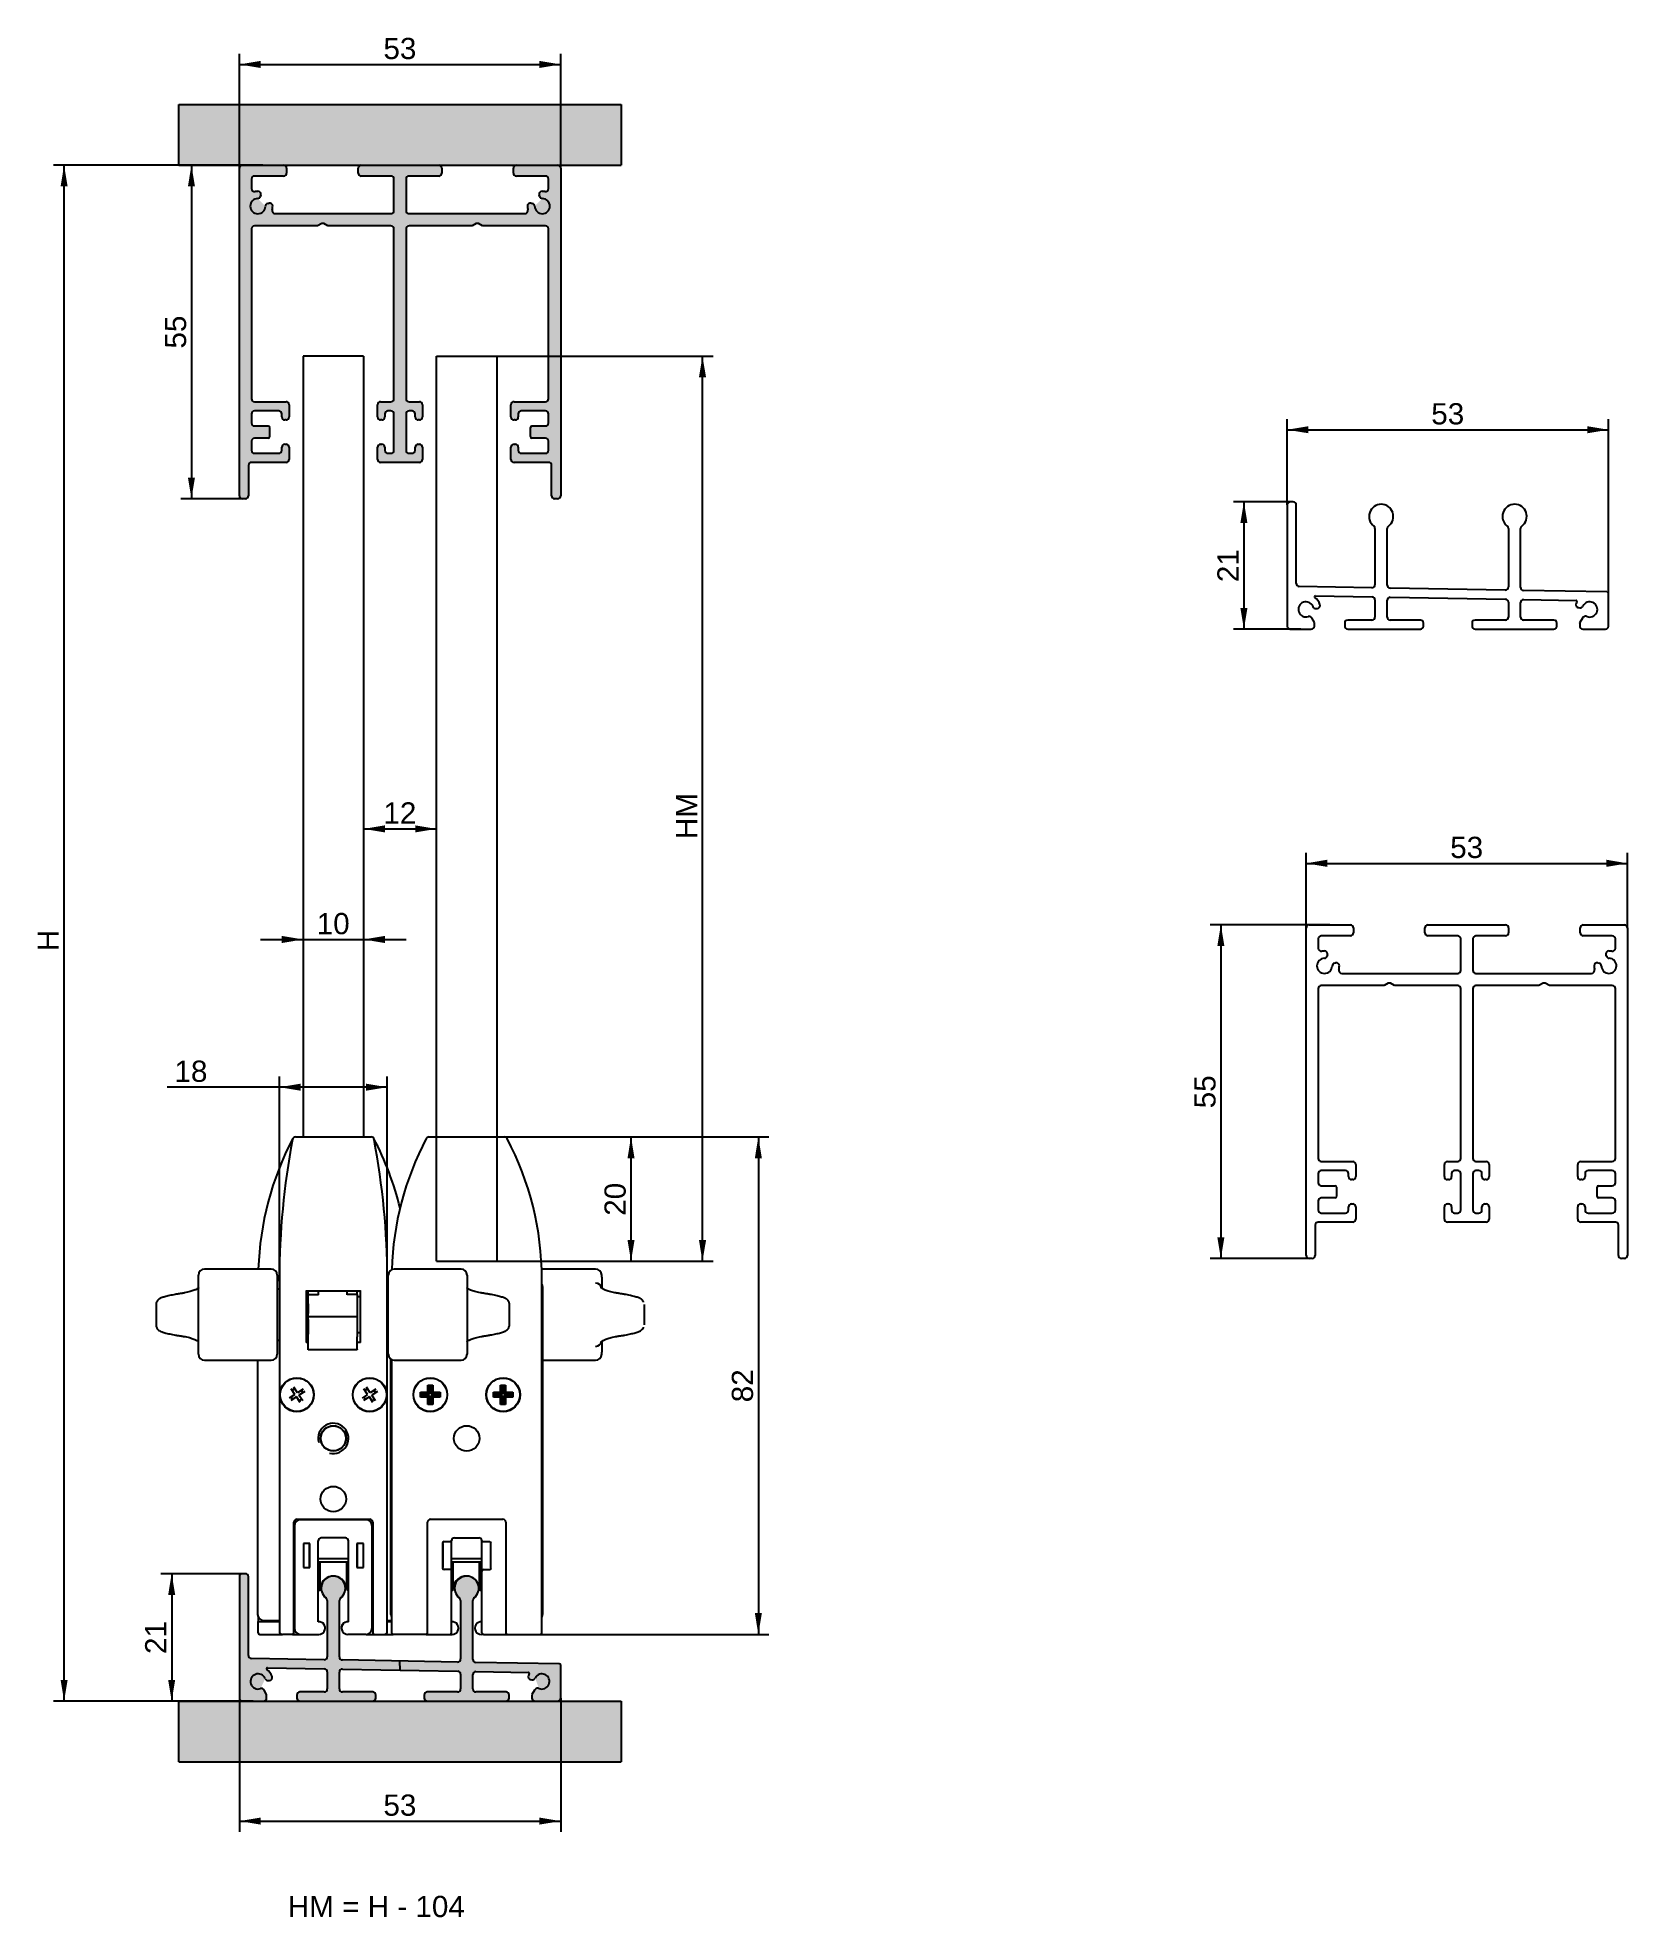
# Model space of a CAD drawing. Header units: millimetres. Extents: x 61 to 192, y 85 to 240.
import ezdxf
from ezdxf.enums import TextEntityAlignment as Align
from ezdxf.lldxf.tags import DXFTag

# ---------------------------------------------------------------- set-up
doc = ezdxf.new("R2010")
doc.units = ezdxf.units.MM
for name, color, linetype in [('2020620106115_BI', 7, 'Continuous'), ('2020620106116_BI', 7, 'Continuous'), ('AGGANCIO_2', 7, 'Continuous'), ('ANTISCARRUCOLO', 7, 'Continuous'), ('CARRELLO', 7, 'Continuous'), ('Default', 7, 'Continuous'), ('DV1_Default', 7, 'Continuous'), ('GOMMA_TAPPO_NEW_', 7, 'Continuous'), ('LEVA', 7, 'Continuous'), ('RUOTA', 7, 'Continuous'), ('SUPPORTO_RUOTA', 7, 'Continuous'), ('TAPPO_BATTENTE', 7, 'Continuous'), ('TAPPO_NEW2', 7, 'Continuous'), ('VETRO_INIZIALE', 7, 'Continuous'), ('VITE_TSIC2_9X6_5', 7, 'Continuous')]:
    doc.layers.add(name, color=color, linetype=linetype)
doc.styles.add('SEACAD_Arial', font='arial.ttf')
tags = doc.linetypes.add('HIDDEN2', pattern=[4.7625, 3.175, -1.5875]).pattern_tags.tags
tags[6:7] = [DXFTag(74, 4), DXFTag(75, 0), DXFTag(340, '0'), DXFTag(46, 0.0), DXFTag(50, 0.0), DXFTag(44, 0.0), DXFTag(45, 0.0)]
tags[4:5] = [DXFTag(74, 4), DXFTag(75, 0), DXFTag(340, '0'), DXFTag(46, 0.0), DXFTag(50, 0.0), DXFTag(44, 0.0), DXFTag(45, 0.0)]
doc.dimstyles.new('ISO', dxfattribs={"dimtxt": 1.75, "dimasz": 1.75, "dimexe": 0.875, "dimexo": 0, "dimgap": 0.4375, "dimtad": 1, "dimlfac": 2, "dimtxsty": 'SEACAD_Arial', "dimblk1": '_SE_FILLED', "dimblk2": '_SE_FILLED', "dimsah": 1, "dimcen": 0.875, "dimadec": 0, "dimazin": 0, "dimtfac": 0.5, "dimtdec": 3, "dimtmove": 0, "dimatfit": 3, "dimfxl": 1, "dimarcsym": 0})

msp = doc.modelspace()

# ---------------------------------------------------------------- texts
at = {"layer": 'Default', "insert": (81.135, 87.2062), "char_height": 1.75, "width": 16.027728, "attachment_point": 1}
msp.add_mtext('{\\fArial|b0||i0||c0|p34;\\C7;\\H1.75;\\W1.;HM = H - 104}', dxfattribs=at)

# ---------------------------------------------------------------- blocks, each defined once
blk = doc.blocks.new('DMBLK1')
at = {"layer": 'Default', "linetype": 'Continuous'}
for points in [[(72.9, 228.11), (73.48, 228.11), (73.19, 229.86)], [(72.9, 204.11), (73.19, 202.36), (73.48, 204.11)]]:
    blk.add_hatch(color=7, dxfattribs=at).paths.add_polyline_path(points)
at = {"layer": 'Default', "color": 7, "linetype": 'Continuous'}
for p, q in [((79.09, 229.86), (72.31, 229.86)), ((73.19, 229.86), (73.19, 202.36)), ((77.39, 202.36), (72.31, 202.36))]:
    blk.add_line(p, q, dxfattribs=at)
at = {"layer": 'Default', "color": 7, "linetype": 'Continuous', "style": 'SEACAD_Arial'}
blk.add_text('55', height=1.75, rotation=90, dxfattribs=at).set_placement((71, 214.74), align=Align.TOP_LEFT)
blk = doc.blocks.new('_SE_FILLED')
at = {"color": 0}
blk.add_line((0, 0), (-1, 0), dxfattribs=at)
blk.add_solid([(0, 0), (-1, -0.1665), (-1, 0.1665), (0, 0)], dxfattribs=at)
blk = doc.blocks.new('DMBLK2')
at = {"layer": 'Default', "linetype": 'Continuous'}
for points in [[(71.27, 112.01), (71.85, 112.01), (71.56, 113.76)], [(71.27, 105.01), (71.56, 103.26), (71.85, 105.01)]]:
    blk.add_hatch(color=7, dxfattribs=at).paths.add_polyline_path(points)
at = {"layer": 'Default', "color": 7, "linetype": 'Continuous'}
for p, q in [((77.52, 113.76), (70.68, 113.76)), ((71.56, 113.76), (71.56, 103.26)), ((77.39, 103.26), (70.68, 103.26))]:
    blk.add_line(p, q, dxfattribs=at)
at = {"layer": 'Default', "color": 7, "linetype": 'Continuous', "style": 'SEACAD_Arial'}
blk.add_text('21', height=1.75, rotation=90, dxfattribs=at).set_placement((69.37, 107.14), align=Align.TOP_LEFT)
blk = doc.blocks.new('DMBLK3')
at = {"layer": 'Default', "linetype": 'Continuous'}
for points in [[(62.4, 228.11), (62.98, 228.11), (62.69, 229.86)], [(62.4, 105.01), (62.69, 103.26), (62.98, 105.01)]]:
    blk.add_hatch(color=7, dxfattribs=at).paths.add_polyline_path(points)
at = {"layer": 'Default', "color": 7, "linetype": 'Continuous'}
for p, q in [((79.09, 229.86), (61.81, 229.86)), ((62.69, 103.26), (62.69, 229.86)), ((78.27, 103.26), (61.81, 103.26))]:
    blk.add_line(p, q, dxfattribs=at)
at = {"layer": 'Default', "color": 7, "linetype": 'Continuous', "style": 'SEACAD_Arial'}
blk.add_text('H', height=1.75, rotation=90, dxfattribs=at).set_placement((60.5, 165.07), align=Align.TOP_LEFT)
blk = doc.blocks.new('DMBLK4')
at = {"layer": 'Default', "linetype": 'Continuous'}
for points in [[(82.19, 154.15), (80.44, 153.86), (82.19, 153.57)], [(87.59, 154.15), (87.59, 153.57), (89.34, 153.86)]]:
    blk.add_hatch(color=7, dxfattribs=at).paths.add_polyline_path(points)
at = {"layer": 'Default', "color": 7, "linetype": 'Continuous'}
for p, q in [((89.34, 153.86), (71.18, 153.86)), ((80.44, 138.08), (80.44, 154.74)), ((89.34, 138.08), (89.34, 154.74))]:
    blk.add_line(p, q, dxfattribs=at)
at = {"layer": 'Default', "color": 7, "linetype": 'Continuous', "style": 'SEACAD_Arial'}
blk.add_text('18', height=1.75, dxfattribs=at).set_placement((71.79, 156.05), align=Align.TOP_LEFT)
blk = doc.blocks.new('DMBLK5')
at = {"layer": 'Default', "linetype": 'Continuous'}
for points in [[(80.64, 166.33), (80.64, 165.74), (82.39, 166.04)], [(89.14, 166.33), (87.39, 166.04), (89.14, 165.74)]]:
    blk.add_hatch(color=7, dxfattribs=at).paths.add_polyline_path(points)
at = {"layer": 'Default', "color": 7, "linetype": 'Continuous'}
blk.add_line((78.89, 166.04), (90.89, 166.04), dxfattribs=at)
at = {"layer": 'Default', "color": 7, "linetype": 'Continuous', "style": 'SEACAD_Arial'}
blk.add_text('10', height=1.75, dxfattribs=at).set_placement((83.52, 168.22), align=Align.TOP_LEFT)
blk = doc.blocks.new('DMBLK6')
at = {"layer": 'Default', "linetype": 'Continuous'}
for points in [[(89.14, 175.44), (87.39, 175.15), (89.14, 174.86)], [(91.64, 175.44), (91.64, 174.86), (93.39, 175.15)]]:
    blk.add_hatch(color=7, dxfattribs=at).paths.add_polyline_path(points)
at = {"layer": 'Default', "color": 7, "linetype": 'Continuous'}
blk.add_line((87.39, 175.15), (93.39, 175.15), dxfattribs=at)
at = {"layer": 'Default', "color": 7, "linetype": 'Continuous', "style": 'SEACAD_Arial'}
blk.add_text('12', height=1.75, dxfattribs=at).set_placement((89.02, 177.34), align=Align.TOP_LEFT)
blk = doc.blocks.new('DMBLK7')
at = {"layer": 'Default', "linetype": 'Continuous'}
for points in [[(120.23, 148.01), (119.94, 149.76), (119.65, 148.01)], [(120.23, 110.51), (119.65, 110.51), (119.94, 108.76)]]:
    blk.add_hatch(color=7, dxfattribs=at).paths.add_polyline_path(points)
at = {"layer": 'Default', "color": 7, "linetype": 'Continuous'}
for p, q in [((99.01, 149.76), (120.81, 149.76)), ((119.94, 149.76), (119.94, 108.76)), ((100.61, 108.76), (120.81, 108.76))]:
    blk.add_line(p, q, dxfattribs=at)
at = {"layer": 'Default', "color": 7, "linetype": 'Continuous', "style": 'SEACAD_Arial'}
blk.add_text('82', height=1.75, rotation=90, dxfattribs=at).set_placement((117.75, 127.89), align=Align.TOP_LEFT)
blk = doc.blocks.new('DMBLK8')
at = {"layer": 'Default', "linetype": 'Continuous'}
for points in [[(115.63, 212.36), (115.33, 214.11), (115.04, 212.36)], [(115.63, 141.26), (115.04, 141.26), (115.33, 139.51)]]:
    blk.add_hatch(color=7, dxfattribs=at).paths.add_polyline_path(points)
at = {"layer": 'Default', "color": 7, "linetype": 'Continuous'}
for p, q in [((98.39, 214.11), (116.21, 214.11)), ((115.33, 139.51), (115.33, 214.11)), ((95.89, 139.51), (116.21, 139.51))]:
    blk.add_line(p, q, dxfattribs=at)
at = {"layer": 'Default', "color": 7, "linetype": 'Continuous', "style": 'SEACAD_Arial'}
blk.add_text('HM', height=1.75, rotation=90, dxfattribs=at).set_placement((113.15, 174.31), align=Align.TOP_LEFT)
blk = doc.blocks.new('SE')
at = {"layer": 'DV1_Default', "linetype": 'Continuous'}
for points in [[(72.14, 229.86), (108.64, 229.86), (108.64, 234.86), (72.14, 234.86)], [(108.64, 103.26), (72.14, 103.26), (72.14, 98.26), (108.64, 98.26)]]:
    blk.add_hatch(color=7, dxfattribs=at).paths.add_polyline_path(points)
at = {"layer": '2020620106115_BI', "color": 7, "linetype": 'Continuous'}
for p, q in [((77.14, 113.51), (77.14, 103.51)), ((77.64, 113.76), (77.39, 113.76)), ((77.89, 107.03), (77.89, 113.51)), ((84.39, 111.56), (84.39, 106.92)), ((95.39, 111.56), (95.39, 106.73)), ((85.39, 106.9), (85.39, 111.56)), ((96.39, 106.7), (96.39, 111.56)), ((84.13, 106.67), (78.14, 106.78)), ((79.46, 106), (84.14, 105.92)), ((84.39, 105.67), (84.39, 104.26)), ((85.39, 104.26), (85.39, 105.65)), ((95.13, 106.48), (85.63, 106.65)), ((85.64, 105.9), (95.14, 105.73)), ((95.39, 105.48), (95.39, 104.26)), ((96.39, 104.26), (96.39, 105.45)), ((103.52, 106.33), (96.63, 106.45)), ((96.64, 105.7), (100.98, 105.63)), ((103.64, 103.51), (103.64, 106.21)), ((79.18, 104.18), (79.17, 104.2)), ((79.38, 103.79), (79.18, 104.18)), ((79.53, 104.96), (79.63, 104.96)), ((84.14, 104.01), (82.14, 104.01)), ((88.14, 104.01), (85.64, 104.01)), ((95.14, 104.01), (92.64, 104.01)), ((99.14, 104.01), (96.64, 104.01)), ((101.16, 105.04), (101.26, 105.02)), ((101.49, 104.15), (101.27, 103.8)), ((101.56, 104.23), (101.49, 104.15)), ((77.39, 103.26), (79.14, 103.26)), ((79.39, 103.51), (79.39, 103.76)), ((81.89, 103.76), (81.89, 103.51)), ((82.14, 103.26), (88.14, 103.26)), ((88.39, 103.51), (88.39, 103.76)), ((92.39, 103.76), (92.39, 103.51)), ((92.64, 103.26), (99.14, 103.26)), ((99.39, 103.51), (99.39, 103.76)), ((101.26, 103.76), (101.26, 103.51)), ((101.51, 103.26), (103.39, 103.26))]:
    blk.add_line(p, q, dxfattribs=at)
for centre, radius, start, end in [((77.39, 113.51), 0.25, 90, 180), ((77.64, 113.51), 0.25, 0, 90), ((84.89, 112.56), 1, 306.7076, 232.9674), ((95.89, 112.56), 1, 306.7076, 232.9674), ((84.14, 111.56), 0.25, 0, 52.9674), ((85.64, 111.56), 0.25, 126.7076, 180), ((95.14, 111.56), 0.25, 0, 52.9674), ((96.64, 111.56), 0.25, 126.7076, 180), ((78.14, 107.03), 0.25, 180, 269), ((84.14, 106.92), 0.25, 269, 0), ((78.69, 104.88), 0.625, 21.6015, 288.3985), ((79.46, 105.93), 0.075, 89, 233.6067), ((78.69, 104.88), 1.22, 19.8572, 53.6067), ((84.14, 105.67), 0.25, 0, 89), ((85.64, 106.9), 0.25, 180, 269), ((85.64, 105.65), 0.25, 89, 180), ((95.14, 106.73), 0.25, 269, 0), ((95.14, 105.48), 0.25, 0, 89), ((96.64, 106.7), 0.25, 180, 269), ((96.64, 105.45), 0.25, 89, 180), ((101.2, 105.28), 0.25, 155.7548, 260.6119), ((102.09, 104.88), 1.22, 148.9347, 155.7548), ((100.98, 105.55), 0.075, 328.9347, 89), ((102.09, 104.88), 0.625, 247.2135, 154.0104), ((103.52, 106.21), 0.125, 0, 89), ((78.97, 104.05), 0.25, 35, 108.3985), ((79.51, 105.2), 0.25, 201.6015, 275), ((79.61, 105.21), 0.25, 275, 19.8572), ((82.14, 103.76), 0.25, 90, 180), ((84.14, 104.26), 0.25, 270, 0), ((85.64, 104.26), 0.25, 180, 270), ((88.14, 103.76), 0.25, 0, 90), ((92.64, 103.76), 0.25, 90, 180), ((95.14, 104.26), 0.25, 270, 0), ((96.64, 104.26), 0.25, 180, 270), ((99.14, 103.76), 0.25, 0, 90), ((101.31, 105.27), 0.25, 260.6119, 334.0104), ((101.75, 104.08), 0.25, 67.2135, 140.6119), ((77.39, 103.51), 0.25, 180, 270), ((79.14, 103.51), 0.25, 270, 0), ((79.31, 103.76), 0.075, 0, 26.9289), ((82.14, 103.51), 0.25, 180, 270), ((88.14, 103.51), 0.25, 270, 0), ((92.64, 103.51), 0.25, 180, 270), ((99.14, 103.51), 0.25, 270, 0), ((101.34, 103.76), 0.075, 148.5337, 180), ((101.51, 103.51), 0.25, 180, 270), ((103.39, 103.51), 0.25, 270, 0)]:
    blk.add_arc(centre, radius, start, end, dxfattribs=at)
at = {"layer": '2020620106116_BI', "color": 7, "linetype": 'Continuous'}
for p, q in [((77.14, 202.61), (77.14, 229.61)), ((77.39, 229.86), (80.79, 229.86)), ((81.04, 229.61), (81.04, 229.21)), ((86.94, 229.21), (86.94, 229.61)), ((87.19, 229.86), (93.59, 229.86)), ((93.84, 229.61), (93.84, 229.21)), ((99.74, 229.21), (99.74, 229.61)), ((99.99, 229.86), (103.39, 229.86)), ((103.64, 229.61), (103.64, 202.61)), ((78.14, 228.71), (78.14, 227.93)), ((80.79, 228.96), (78.39, 228.96)), ((89.64, 228.96), (87.19, 228.96)), ((89.89, 226.11), (89.89, 228.71)), ((90.89, 228.71), (90.89, 226.11)), ((93.59, 228.96), (91.14, 228.96)), ((102.39, 228.96), (99.99, 228.96)), ((102.64, 227.93), (102.64, 228.71)), ((78.91, 227.39), (78.88, 227.29)), ((79.48, 226.7), (79.58, 226.73)), ((101.21, 226.73), (101.31, 226.7)), ((101.9, 227.29), (101.87, 227.39)), ((83.58, 224.86), (78.39, 224.86)), ((80.09, 225.86), (89.64, 225.86)), ((83.93, 225.06), (83.58, 224.86)), ((84.1, 225.06), (83.93, 225.06)), ((84.45, 224.86), (84.1, 225.06)), ((89.64, 224.86), (84.45, 224.86)), ((91.14, 225.86), (100.69, 225.86)), ((96.33, 224.86), (91.14, 224.86)), ((96.68, 225.06), (96.33, 224.86)), ((96.85, 225.06), (96.68, 225.06)), ((97.2, 224.86), (96.85, 225.06)), ((102.39, 224.86), (97.2, 224.86)), ((78.14, 224.61), (78.14, 210.61)), ((89.89, 210.61), (89.89, 224.61)), ((90.89, 224.61), (90.89, 210.61)), ((102.64, 210.61), (102.64, 224.61)), ((78.14, 209.36), (78.14, 208.61)), ((78.39, 210.36), (80.99, 210.36)), ((80.39, 209.61), (78.39, 209.61)), ((80.64, 209.11), (80.64, 209.36)), ((81.24, 210.11), (81.24, 209.11)), ((88.54, 209.11), (88.54, 210.11)), ((88.79, 210.36), (89.64, 210.36)), ((89.14, 209.36), (89.14, 209.11)), ((89.64, 209.61), (89.39, 209.61)), ((89.89, 206.36), (89.89, 209.36)), ((90.89, 209.36), (90.89, 206.36)), ((91.14, 210.36), (91.99, 210.36)), ((91.39, 209.61), (91.14, 209.61)), ((91.64, 209.11), (91.64, 209.36)), ((92.24, 210.11), (92.24, 209.11)), ((99.54, 209.11), (99.54, 210.11)), ((99.79, 210.36), (102.39, 210.36)), ((100.14, 209.36), (100.14, 209.11)), ((102.39, 209.61), (100.39, 209.61)), ((102.64, 208.61), (102.64, 209.36)), ((78.39, 208.36), (79.52, 208.36)), ((79.64, 208.23), (79.64, 207.48)), ((80.99, 208.86), (80.89, 208.86)), ((88.89, 208.86), (88.79, 208.86)), ((91.99, 208.86), (91.89, 208.86)), ((99.89, 208.86), (99.79, 208.86)), ((101.14, 207.48), (101.14, 208.23)), ((101.27, 208.36), (102.39, 208.36)), ((78.14, 207.11), (78.14, 206.36)), ((79.52, 207.36), (78.39, 207.36)), ((78.39, 206.11), (80.39, 206.11)), ((80.64, 206.36), (80.64, 206.61)), ((80.89, 206.86), (80.99, 206.86)), ((81.24, 206.61), (81.24, 205.61)), ((88.54, 205.61), (88.54, 206.61)), ((88.79, 206.86), (88.89, 206.86)), ((89.14, 206.61), (89.14, 206.36)), ((89.39, 206.11), (89.64, 206.11)), ((91.14, 206.11), (91.39, 206.11)), ((91.64, 206.36), (91.64, 206.61)), ((91.89, 206.86), (91.99, 206.86)), ((92.24, 206.61), (92.24, 205.61)), ((99.54, 205.61), (99.54, 206.61)), ((99.79, 206.86), (99.89, 206.86)), ((100.14, 206.61), (100.14, 206.36)), ((100.39, 206.11), (102.39, 206.11)), ((102.39, 207.36), (101.27, 207.36)), ((102.64, 206.36), (102.64, 207.11)), ((77.89, 205.11), (77.89, 202.61)), ((80.99, 205.36), (78.14, 205.36)), ((91.99, 205.36), (88.79, 205.36)), ((102.64, 205.36), (99.79, 205.36)), ((102.89, 202.61), (102.89, 205.11)), ((77.64, 202.36), (77.39, 202.36)), ((103.39, 202.36), (103.14, 202.36))]:
    blk.add_line(p, q, dxfattribs=at)
for centre, radius, start, end in [((77.39, 229.61), 0.25, 90, 180), ((80.79, 229.61), 0.25, 0, 90), ((87.19, 229.61), 0.25, 90, 180), ((93.59, 229.61), 0.25, 0, 90), ((99.99, 229.61), 0.25, 90, 180), ((103.39, 229.61), 0.25, 0, 90), ((78.39, 228.71), 0.25, 90, 180), ((78.39, 227.93), 0.25, 180, 280.7451), ((80.79, 229.21), 0.25, 270, 360), ((87.19, 229.21), 0.25, 180, 270), ((89.64, 228.71), 0.25, 0, 90), ((91.14, 228.71), 0.25, 90, 180), ((93.59, 229.21), 0.25, 270, 0), ((99.99, 229.21), 0.25, 180, 270), ((102.39, 227.93), 0.25, 259.2549, 360), ((102.39, 228.71), 0.25, 0, 90), ((78.67, 226.48), 0.625, 91.6015, 358.3985), ((78.67, 226.48), 1.22, 89.8572, 100.7451), ((78.64, 227.36), 0.25, 271.6015, 345), ((78.67, 227.46), 0.25, 345, 89.8572), ((79.54, 226.46), 0.25, 105, 178.3985), ((79.64, 226.48), 0.25, 0.1428, 105), ((78.67, 226.48), 1.22, 345.2716, 0.1428), ((101.14, 226.48), 0.25, 75, 179.8572), ((102.12, 226.48), 1.22, 179.8572, 194.7284), ((101.24, 226.46), 0.25, 1.6015, 75), ((102.12, 226.48), 0.625, 181.6015, 88.3985), ((102.11, 227.46), 0.25, 90.1428, 195), ((102.14, 227.36), 0.25, 195, 268.3985), ((102.12, 226.48), 1.22, 79.2549, 90.1428), ((78.39, 224.61), 0.25, 90, 180), ((80.09, 226.11), 0.25, 165.2716, 270), ((89.64, 226.11), 0.25, 270, 0), ((89.64, 224.61), 0.25, 0, 90), ((91.14, 226.11), 0.25, 180, 270), ((91.14, 224.61), 0.25, 90, 180), ((100.69, 226.11), 0.25, 270, 14.7284), ((102.39, 224.61), 0.25, 0, 90), ((78.39, 210.61), 0.25, 180, 270), ((78.39, 209.36), 0.25, 90, 180), ((80.39, 209.36), 0.25, 0, 90), ((80.99, 210.11), 0.25, 0, 90), ((88.79, 210.11), 0.25, 90, 180), ((89.39, 209.36), 0.25, 90, 180), ((89.64, 210.61), 0.25, 270, 0), ((89.64, 209.36), 0.25, 0, 90), ((91.14, 210.61), 0.25, 180, 270), ((91.14, 209.36), 0.25, 90, 180), ((91.39, 209.36), 0.25, 0, 90), ((91.99, 210.11), 0.25, 0, 90), ((99.79, 210.11), 0.25, 90, 180), ((100.39, 209.36), 0.25, 90, 180), ((102.39, 210.61), 0.25, 270, 360), ((102.39, 209.36), 0.25, 0, 90), ((78.39, 208.61), 0.25, 180, 270), ((79.52, 208.23), 0.125, 0, 90), ((80.89, 209.11), 0.25, 180, 270), ((80.99, 209.11), 0.25, 270, 360), ((88.79, 209.11), 0.25, 180, 270), ((88.89, 209.11), 0.25, 270, 360), ((91.89, 209.11), 0.25, 180, 270), ((91.99, 209.11), 0.25, 270, 0), ((99.79, 209.11), 0.25, 180, 270), ((99.89, 209.11), 0.25, 270, 0), ((101.27, 208.23), 0.125, 90, 180), ((102.39, 208.61), 0.25, 270, 360), ((78.39, 207.11), 0.25, 90, 180), ((78.39, 206.36), 0.25, 180, 270), ((79.52, 207.48), 0.125, 270, 0), ((80.39, 206.36), 0.25, 270, 0), ((80.89, 206.61), 0.25, 90, 180), ((80.99, 206.61), 0.25, 0, 90), ((88.79, 206.61), 0.25, 90, 180), ((88.89, 206.61), 0.25, 0, 90), ((89.39, 206.36), 0.25, 180, 270), ((89.64, 206.36), 0.25, 270, 0), ((91.14, 206.36), 0.25, 180, 270), ((91.39, 206.36), 0.25, 270, 360), ((91.89, 206.61), 0.25, 90, 180), ((91.99, 206.61), 0.25, 0, 90), ((99.79, 206.61), 0.25, 90, 180), ((99.89, 206.61), 0.25, 0, 90), ((100.39, 206.36), 0.25, 180, 270), ((101.27, 207.48), 0.125, 180, 270), ((102.39, 207.11), 0.25, 0, 90), ((102.39, 206.36), 0.25, 270, 360), ((78.14, 205.11), 0.25, 90, 180), ((80.99, 205.61), 0.25, 270, 360), ((88.79, 205.61), 0.25, 180, 270), ((91.99, 205.61), 0.25, 270, 0), ((99.79, 205.61), 0.25, 180, 270), ((102.64, 205.11), 0.25, 0, 90), ((77.39, 202.61), 0.25, 180, 270), ((77.64, 202.61), 0.25, 270, 360), ((103.14, 202.61), 0.25, 180, 270), ((103.39, 202.61), 0.25, 270, 0)]:
    blk.add_arc(centre, radius, start, end, dxfattribs=at)
at = {"layer": 'AGGANCIO_2', "color": 7, "linetype": 'Continuous'}
for p, q in [((82.82, 136.96), (82.82, 137.06)), ((82.82, 136.76), (82.82, 136.96)), ((82.82, 136.01), (82.82, 136.76)), ((82.82, 136.76), (83.67, 136.76)), ((83.67, 136.74), (83.67, 137.06)), ((86.02, 136.74), (86.02, 137.06)), ((86.87, 136.76), (86.02, 136.76)), ((86.87, 137.06), (86.87, 136.96)), ((86.87, 136.76), (86.87, 136.96)), ((86.87, 136.76), (86.87, 136.01)), ((82.82, 136.01), (82.82, 135.21)), ((82.82, 134.96), (82.82, 135.21)), ((82.82, 134.96), (86.87, 134.96)), ((82.82, 134.71), (82.82, 134.96)), ((86.87, 136.01), (86.87, 135.21)), ((86.87, 135.21), (86.87, 134.96)), ((86.87, 134.96), (86.87, 134.71)), ((82.82, 134.71), (82.82, 133.5)), ((82.82, 133.28), (82.82, 133.5)), ((82.82, 132.24), (82.82, 133.28)), ((86.87, 134.71), (86.87, 133.5)), ((86.87, 133.5), (86.87, 133.28)), ((86.87, 132.24), (86.87, 133.28)), ((82.82, 132.2), (82.82, 132.24)), ((86.87, 132.2), (82.82, 132.2)), ((86.87, 132.24), (86.87, 132.2))]:
    blk.add_line(p, q, dxfattribs=at)
at = {"layer": 'ANTISCARRUCOLO', "color": 7, "linetype": 'Continuous'}
for p, q in [((87.59, 118.21), (82.19, 118.21)), ((81.69, 117.71), (81.69, 109.26)), ((82.94, 116.26), (82.42, 116.26)), ((82.42, 116.26), (82.42, 114.26)), ((82.94, 114.26), (82.94, 116.26)), ((83.64, 109.8), (83.64, 116.46)), ((85.89, 116.71), (83.89, 116.71)), ((86.14, 109.8), (86.14, 116.46)), ((86.84, 116.26), (86.84, 114.26)), ((87.37, 116.26), (86.84, 116.26)), ((87.37, 114.26), (87.37, 116.26)), ((88.09, 109.26), (88.09, 117.71)), ((93.94, 116.26), (93.89, 116.26)), ((93.94, 114.26), (93.94, 116.26)), ((94.64, 113.98), (94.64, 116.46)), ((97.14, 113.98), (97.14, 116.46)), ((97.84, 116.26), (97.84, 114.26)), ((97.89, 116.26), (97.84, 116.26)), ((82.42, 114.26), (82.94, 114.26)), ((86.84, 114.26), (87.37, 114.26)), ((93.89, 114.26), (93.94, 114.26)), ((97.84, 114.26), (97.89, 114.26)), ((82.19, 108.76), (83.69, 108.76)), ((84.14, 109.01), (84.14, 109.01)), ((85.64, 109.01), (85.64, 109.01)), ((87.59, 108.76), (86.09, 108.76)), ((94.52, 108.76), (94.69, 108.76)), ((94.53, 108.76), (94.69, 108.76)), ((95.14, 109.01), (95.14, 109.01)), ((95.14, 109.01), (95.14, 109.01)), ((96.64, 109.01), (96.64, 109.01)), ((96.64, 109.01), (96.64, 109.01)), ((97.27, 108.76), (97.09, 108.76)), ((97.25, 108.76), (97.09, 108.76))]:
    blk.add_line(p, q, dxfattribs=at)
for centre, radius, start, end in [((82.19, 117.71), 0.5, 90, 180), ((87.59, 117.71), 0.5, 0, 90), ((83.89, 116.46), 0.25, 90, 180), ((85.89, 116.46), 0.25, 0, 90), ((94.89, 116.46), 0.25, 170.1611, 180), ((96.89, 116.46), 0.25, 0, 9.839), ((82.19, 109.26), 0.5, 180, 270), ((83.69, 109.28), 0.525, 328.361, 95.8005), ((83.69, 109.28), 0.525, 358.2359, 95.8005), ((83.69, 109.28), 0.525, 270, 328.3549), ((86.09, 109.28), 0.525, 84.1995, 211.639), ((86.09, 109.28), 0.525, 84.1995, 181.6006), ((86.09, 109.28), 0.525, 211.6451, 270), ((87.59, 109.26), 0.5, 270, 0), ((94.69, 109.28), 0.525, 328.361, 95.8005), ((94.69, 109.28), 0.525, 270, 328.3549), ((97.09, 109.28), 0.525, 84.1995, 211.639), ((97.09, 109.28), 0.525, 211.6451, 270)]:
    blk.add_arc(centre, radius, start, end, dxfattribs=at)
at = {"layer": 'CARRELLO', "color": 7, "linetype": 'Continuous'}
for p, q in [((83.64, 114.74), (86.14, 114.74)), ((94.64, 114.74), (97.14, 114.74))]:
    blk.add_line(p, q, dxfattribs=at)
at = {"layer": 'DV1_Default', "color": 7, "linetype": 'Continuous'}
for p, q in [((72.14, 234.86), (108.64, 234.86)), ((72.14, 229.86), (72.14, 234.86)), ((108.64, 234.86), (108.64, 229.86)), ((72.14, 229.86), (108.64, 229.86)), ((92.23, 128.57), (92.09, 128.71)), ((92.09, 128.31), (92.09, 128.71)), ((92.09, 128.71), (92.69, 128.71)), ((92.83, 129.17), (92.69, 129.31)), ((92.69, 129.31), (93.09, 129.31)), ((92.69, 128.71), (92.69, 129.31)), ((92.83, 128.57), (92.69, 128.71)), ((92.83, 129.17), (92.83, 129.16)), ((92.83, 128.57), (92.83, 129.16)), ((92.95, 129.17), (93.09, 129.31)), ((92.95, 129.16), (92.95, 129.17)), ((92.95, 129.16), (92.95, 128.57)), ((92.95, 128.57), (93.09, 128.71)), ((93.09, 129.31), (93.09, 128.71)), ((93.09, 128.71), (93.69, 128.71)), ((93.55, 128.57), (93.69, 128.71)), ((93.69, 128.71), (93.69, 128.31)), ((98.23, 128.57), (98.09, 128.71)), ((98.09, 128.31), (98.09, 128.71)), ((98.09, 128.71), (98.69, 128.71)), ((98.83, 129.17), (98.69, 129.31)), ((98.69, 129.31), (99.09, 129.31)), ((98.69, 128.71), (98.69, 129.31)), ((98.83, 128.57), (98.69, 128.71)), ((98.83, 129.17), (98.83, 129.16)), ((98.83, 128.57), (98.83, 129.16)), ((98.95, 129.17), (99.09, 129.31)), ((98.95, 129.16), (98.95, 129.17)), ((98.95, 129.16), (98.95, 128.57)), ((98.95, 128.57), (99.09, 128.71)), ((99.09, 129.31), (99.09, 128.71)), ((99.09, 128.71), (99.69, 128.71)), ((99.55, 128.57), (99.69, 128.71)), ((99.69, 128.71), (99.69, 128.31)), ((92.23, 128.45), (92.09, 128.31)), ((92.69, 128.31), (92.09, 128.31)), ((92.24, 128.57), (92.23, 128.57)), ((92.23, 128.45), (92.24, 128.45)), ((92.24, 128.57), (92.83, 128.57)), ((92.83, 128.45), (92.24, 128.45)), ((92.83, 128.45), (92.69, 128.31)), ((92.69, 127.71), (92.69, 128.31)), ((92.83, 127.85), (92.69, 127.71)), ((93.09, 127.71), (92.69, 127.71)), ((92.83, 127.85), (92.83, 128.45)), ((92.83, 127.85), (92.83, 127.85)), ((92.95, 128.57), (93.55, 128.57)), ((93.55, 128.45), (92.95, 128.45)), ((92.95, 128.45), (93.09, 128.31)), ((92.95, 128.45), (92.95, 127.85)), ((92.95, 127.85), (93.09, 127.71)), ((92.95, 127.85), (92.95, 127.85)), ((93.69, 128.31), (93.09, 128.31)), ((93.09, 128.31), (93.09, 127.71)), ((93.55, 128.57), (93.55, 128.57)), ((93.55, 128.45), (93.69, 128.31)), ((93.55, 128.45), (93.55, 128.45)), ((98.23, 128.45), (98.09, 128.31)), ((98.69, 128.31), (98.09, 128.31)), ((98.24, 128.57), (98.23, 128.57)), ((98.23, 128.45), (98.24, 128.45)), ((98.24, 128.57), (98.83, 128.57)), ((98.83, 128.45), (98.24, 128.45)), ((98.83, 128.45), (98.69, 128.31)), ((98.69, 127.71), (98.69, 128.31)), ((98.83, 127.85), (98.69, 127.71)), ((99.09, 127.71), (98.69, 127.71)), ((98.83, 127.85), (98.83, 128.45)), ((98.83, 127.85), (98.83, 127.85)), ((98.95, 128.57), (99.55, 128.57)), ((99.55, 128.45), (98.95, 128.45)), ((98.95, 128.45), (99.09, 128.31)), ((98.95, 128.45), (98.95, 127.85)), ((98.95, 127.85), (99.09, 127.71)), ((98.95, 127.85), (98.95, 127.85)), ((99.69, 128.31), (99.09, 128.31)), ((99.09, 128.31), (99.09, 127.71)), ((99.55, 128.57), (99.55, 128.57)), ((99.55, 128.45), (99.69, 128.31)), ((99.55, 128.45), (99.55, 128.45)), ((72.14, 98.26), (72.14, 103.26)), ((72.14, 103.26), (108.64, 103.26)), ((108.64, 103.26), (108.64, 98.26)), ((72.14, 98.26), (108.64, 98.26))]:
    blk.add_line(p, q, dxfattribs=at)
for centre in [(92.89, 128.51), (98.89, 128.51)]:
    blk.add_circle(centre, 1.38, dxfattribs=at)
for centre, radius, start, end in [((92.89, 131.31), 2.15, 268.3935, 271.6065), ((92.89, 128.51), 0.658, 84.8583, 95.1417), ((98.89, 131.31), 2.15, 268.3935, 271.6065), ((98.89, 128.51), 0.658, 84.8583, 95.1417), ((92.89, 128.51), 0.658, 174.8583, 185.1417), ((90.08, 128.51), 2.15, 358.3935, 1.6065), ((92.89, 128.51), 0.658, 264.8583, 275.1417), ((92.89, 125.7), 2.15, 88.3935, 91.6065), ((92.89, 128.51), 0.658, 354.8583, 5.1417), ((95.7, 128.51), 2.15, 178.3935, 181.6065), ((98.89, 128.51), 0.658, 174.8583, 185.1417), ((96.08, 128.51), 2.15, 358.3935, 1.6065), ((98.89, 128.51), 0.658, 264.8583, 275.1417), ((98.89, 125.7), 2.15, 88.3935, 91.6065), ((98.89, 128.51), 0.658, 354.8583, 5.1417), ((101.7, 128.51), 2.15, 178.3935, 181.6065)]:
    blk.add_arc(centre, radius, start, end, dxfattribs=at)
at = {"layer": 'GOMMA_TAPPO_NEW_', "color": 7, "linetype": 'Continuous'}
for p, q in [((80.44, 137.93), (80.27, 137.93)), ((89.42, 137.93), (89.34, 137.93)), ((102.14, 137.43), (102.14, 110.41)), ((78.64, 131.36), (78.64, 110.41)), ((89.64, 110.41), (89.64, 131.44)), ((79.14, 109.91), (80.44, 109.91)), ((89.34, 109.91), (89.69, 109.91))]:
    blk.add_line(p, q, dxfattribs=at)
for centre, start, end in [((101.64, 137.43), 0, 25.8419), ((79.14, 110.41), 180, 270), ((90.14, 110.41), 180, 205.8419), ((101.64, 110.41), 334.1581, 0)]:
    blk.add_arc(centre, 0.5, start, end, dxfattribs=at)
at = {"layer": 'LEVA', "color": 7, "linetype": 'Continuous'}
for p, q in [((73.77, 131.86), (73.77, 138.36)), ((79.77, 138.86), (74.27, 138.86)), ((80.27, 138.36), (80.27, 131.86)), ((89.42, 131.86), (89.42, 138.36)), ((95.42, 138.86), (89.92, 138.86)), ((95.92, 138.36), (95.92, 131.86)), ((106.52, 138.86), (102.08, 138.86)), ((107.02, 138.19), (107.02, 138.36)), ((107.02, 138.19), (107.02, 137.32)), ((80.44, 137.21), (80.27, 137.21)), ((82.64, 136.61), (82.82, 136.61)), ((86.87, 136.61), (87.14, 136.61)), ((89.42, 137.21), (89.34, 137.21)), ((70.27, 135.94), (70.27, 134.27)), ((99.42, 134.27), (99.42, 135.94)), ((110.52, 135.94), (110.52, 135.87)), ((110.52, 135.87), (110.52, 135.12)), ((110.52, 135.12), (110.52, 135.09)), ((110.52, 135.09), (110.52, 134.34)), ((82.82, 133.61), (82.64, 133.61)), ((87.14, 133.61), (86.87, 133.61)), ((110.52, 134.34), (110.52, 134.27)), ((80.27, 133.01), (80.44, 133.01)), ((89.34, 133.01), (89.42, 133.01)), ((107.02, 132.9), (107.02, 132.03)), ((107.02, 131.86), (107.02, 132.03)), ((74.27, 131.36), (79.77, 131.36)), ((89.92, 131.36), (95.42, 131.36)), ((102.14, 131.36), (106.52, 131.36))]:
    blk.add_line(p, q, dxfattribs=at)
for centre, radius, start, end in [((74.27, 138.36), 0.5, 90, 180), ((79.77, 138.36), 0.5, 0, 90), ((89.92, 138.36), 0.5, 90, 180), ((95.42, 138.36), 0.5, 0, 90), ((106.52, 138.36), 0.5, 0, 90), ((106.53, 137.22), 0.489, 9.833, 91.2378), ((74.27, 131.86), 0.5, 180, 270), ((79.77, 131.86), 0.5, 270, 0), ((89.92, 131.86), 0.5, 180, 270), ((95.42, 131.86), 0.5, 270, 0), ((106.53, 132.99), 0.489, 268.7635, 350.1681), ((106.52, 131.86), 0.5, 270, 0)]:
    blk.add_arc(centre, radius, start, end, dxfattribs=at)
for centre, major_axis, ratio, start_param, end_param in [((72.37, 136.36), (0.075, -0.494), 0.702477, 3.13094, 3.157675), ((97.31, 136.36), (-0.075, -0.494), 0.702482, 3.122286, 3.15239), ((108.41, 136.36), (-0.075, -0.494), 0.702477, 3.123229, 3.152769), ((72.37, 133.86), (0.075, 0.494), 0.702482, 3.122286, 3.15239), ((97.31, 133.86), (-0.075, 0.494), 0.702477, 3.13094, 3.157675), ((108.41, 133.86), (-0.075, 0.494), 0.702482, 3.13133, 3.15863)]:
    blk.add_ellipse(centre, major_axis=major_axis, ratio=ratio, start_param=start_param, end_param=end_param, dxfattribs=at)
for points, knots in [([(72.3, 136.85), (72.23, 136.84), (72.09, 136.82), (71.85, 136.78), (71.61, 136.73), (71.38, 136.69), (71.18, 136.64), (71, 136.59), (70.84, 136.54), (70.71, 136.5), (70.61, 136.46), (70.54, 136.41), (70.47, 136.36), (70.41, 136.31), (70.35, 136.23), (70.3, 136.14), (70.27, 136.04), (70.27, 135.97), (70.27, 135.94)], [0, 0, 0, 0, 0.05328, 0.141868, 0.231038, 0.320823, 0.41137, 0.503095, 0.597082, 0.696429, 0.76419, 0.815758, 0.852371, 0.885083, 0.91569, 0.945696, 0.97568, 1, 1, 1, 1]), ([(73.77, 137.32), (73.77, 137.31), (73.75, 137.3), (73.71, 137.26), (73.64, 137.22), (73.55, 137.17), (73.42, 137.12), (73.26, 137.06), (73.08, 137.01), (72.86, 136.96), (72.62, 136.91), (72.42, 136.87), (72.31, 136.85), (72.29, 136.85)], [0.1958885, 0.1958885, 0.1958885, 0.1958885, 0.2695427, 0.3375696, 0.409424, 0.4835995, 0.5607735, 0.6409427, 0.7237806, 0.8087977, 0.8954406, 0.9831559, 1, 1, 1, 1]), ([(97.4, 136.85), (97.35, 136.86), (97.23, 136.88), (97.01, 136.92), (96.77, 136.97), (96.56, 137.02), (96.37, 137.08), (96.21, 137.14), (96.09, 137.19), (96, 137.24), (95.94, 137.28), (95.92, 137.3), (95.92, 137.31), (95.92, 137.31)], [0, 0, 0, 0, 0.0345481, 0.1227658, 0.2107123, 0.2978671, 0.3836595, 0.4674834, 0.5487554, 0.6270199, 0.7021352, 0.7746118, 0.7805019, 0.7805019, 0.7805019, 0.7805019]), ([(99.41, 135.95), (99.41, 135.96), (99.42, 136), (99.4, 136.09), (99.36, 136.19), (99.31, 136.27), (99.25, 136.33), (99.2, 136.38), (99.14, 136.42), (99.07, 136.46), (98.97, 136.5), (98.85, 136.54), (98.69, 136.59), (98.5, 136.64), (98.29, 136.69), (98.06, 136.74), (97.81, 136.78), (97.58, 136.82), (97.44, 136.84), (97.38, 136.85)], [0, 0, 0, 0, 0.007246, 0.037563, 0.066453, 0.094914, 0.124028, 0.155428, 0.191703, 0.237004, 0.299274, 0.399551, 0.492362, 0.59084, 0.684302, 0.77577, 0.866272, 0.956167, 1, 1, 1, 1]), ([(108.5, 136.85), (108.45, 136.86), (108.33, 136.88), (108.11, 136.92), (107.87, 136.97), (107.66, 137.02), (107.47, 137.08), (107.31, 137.14), (107.19, 137.19), (107.1, 137.24), (107.04, 137.28), (107.02, 137.31), (107.01, 137.32), (107.01, 137.32), (107.01, 137.32)], [0, 0, 0, 0, 0.0345496, 0.1227646, 0.2107087, 0.2978613, 0.3836522, 0.4674755, 0.5487483, 0.6270162, 0.7021388, 0.7746287, 0.8492951, 0.8732304, 0.8732304, 0.8732304, 0.8732304]), ([(110.47, 136.15), (110.47, 136.16), (110.45, 136.2), (110.41, 136.26), (110.35, 136.33), (110.3, 136.38), (110.24, 136.42), (110.17, 136.46), (110.07, 136.5), (109.95, 136.54), (109.79, 136.59), (109.6, 136.64), (109.39, 136.69), (109.16, 136.74), (108.91, 136.78), (108.67, 136.82), (108.54, 136.84), (108.48, 136.85)], [0.0553691, 0.0553691, 0.0553691, 0.0553691, 0.066485, 0.0949537, 0.1240787, 0.1554947, 0.1917926, 0.2371279, 0.299459, 0.3998668, 0.4926618, 0.5911188, 0.6845751, 0.7760424, 0.8665445, 0.9564397, 1, 1, 1, 1]), ([(70.27, 134.27), (70.27, 134.26), (70.27, 134.21), (70.29, 134.13), (70.32, 134.03), (70.37, 133.95), (70.43, 133.89), (70.49, 133.84), (70.55, 133.79), (70.62, 133.76), (70.71, 133.71), (70.83, 133.67), (71, 133.62), (71.18, 133.57), (71.39, 133.52), (71.63, 133.48), (71.88, 133.43), (72.11, 133.39), (72.25, 133.37), (72.3, 133.36)], [0, 0, 0, 0, 0.007246, 0.037563, 0.066453, 0.094914, 0.124028, 0.155428, 0.191703, 0.237004, 0.299274, 0.399551, 0.492362, 0.59084, 0.684302, 0.77577, 0.866272, 0.956167, 1, 1, 1, 1]), ([(72.29, 133.36), (72.33, 133.36), (72.46, 133.34), (72.67, 133.3), (72.91, 133.25), (73.13, 133.19), (73.31, 133.13), (73.47, 133.08), (73.59, 133.02), (73.68, 132.97), (73.74, 132.93), (73.76, 132.91), (73.77, 132.9), (73.77, 132.9)], [0, 0, 0, 0, 0.0345481, 0.1227658, 0.2107123, 0.2978671, 0.3836595, 0.4674834, 0.5487554, 0.6270199, 0.7021352, 0.7746118, 0.7805019, 0.7805019, 0.7805019, 0.7805019]), ([(95.91, 132.9), (95.92, 132.9), (95.93, 132.92), (95.97, 132.95), (96.04, 133), (96.14, 133.04), (96.26, 133.1), (96.42, 133.15), (96.61, 133.21), (96.82, 133.26), (97.07, 133.31), (97.26, 133.34), (97.37, 133.36), (97.39, 133.36)], [0.1958885, 0.1958885, 0.1958885, 0.1958885, 0.2695427, 0.3375696, 0.409424, 0.4835995, 0.5607735, 0.6409427, 0.7237806, 0.8087977, 0.8954406, 0.9831559, 1, 1, 1, 1]), ([(97.38, 133.36), (97.45, 133.37), (97.59, 133.4), (97.83, 133.44), (98.08, 133.48), (98.3, 133.53), (98.5, 133.57), (98.69, 133.62), (98.85, 133.67), (98.97, 133.71), (99.07, 133.76), (99.15, 133.8), (99.21, 133.85), (99.27, 133.91), (99.33, 133.98), (99.38, 134.07), (99.41, 134.17), (99.41, 134.24), (99.41, 134.27)], [0, 0, 0, 0, 0.05328, 0.141868, 0.231038, 0.320823, 0.41137, 0.503095, 0.597082, 0.696429, 0.76419, 0.815758, 0.852371, 0.885083, 0.91569, 0.945696, 0.97568, 1, 1, 1, 1]), ([(107.01, 132.89), (107.01, 132.89), (107.01, 132.9), (107.03, 132.92), (107.07, 132.95), (107.14, 132.99), (107.24, 133.04), (107.36, 133.1), (107.52, 133.15), (107.71, 133.2), (107.92, 133.26), (108.17, 133.31), (108.36, 133.34), (108.47, 133.36), (108.49, 133.36)], [0.1270521, 0.1270521, 0.1270521, 0.1270521, 0.1956465, 0.2693298, 0.3373367, 0.4091684, 0.4833243, 0.5604822, 0.6406387, 0.7234673, 0.8084783, 0.8951179, 0.9828322, 1, 1, 1, 1]), ([(108.48, 133.36), (108.55, 133.37), (108.69, 133.39), (108.93, 133.43), (109.18, 133.48), (109.4, 133.53), (109.6, 133.57), (109.79, 133.62), (109.95, 133.67), (110.07, 133.71), (110.17, 133.76), (110.25, 133.8), (110.31, 133.85), (110.37, 133.9), (110.43, 133.98), (110.47, 134.04), (110.48, 134.08), (110.48, 134.08)], [0, 0, 0, 0, 0.0532888, 0.1418761, 0.2310459, 0.3208305, 0.4113768, 0.5031002, 0.5970852, 0.6964274, 0.7641981, 0.8157754, 0.8523793, 0.8850834, 0.9156827, 0.9456825, 0.9490946, 0.9490946, 0.9490946, 0.9490946])]:
    blk.add_open_spline(points, degree=3, knots=knots, dxfattribs=at)
at = {"layer": 'RUOTA', "color": 7, "linetype": 'Continuous'}
for p, q in [((83.74, 114.74), (83.74, 112.41)), ((83.8, 112.46), (83.8, 114.74)), ((85.99, 114.74), (85.99, 112.46)), ((86.05, 112.41), (86.05, 114.74)), ((94.69, 112.41), (94.69, 114.74)), ((94.75, 114.74), (94.75, 112.46)), ((96.94, 112.46), (96.94, 114.74)), ((97, 114.74), (97, 112.41)), ((83.64, 112.41), (83.74, 112.41)), ((83.74, 112.41), (83.8, 112.46)), ((83.74, 112.41), (83.79, 112.41)), ((83.79, 112.41), (83.85, 112.46)), ((83.79, 112.45), (83.79, 112.41)), ((83.8, 112.46), (83.83, 112.67)), ((83.85, 112.46), (83.85, 112.73)), ((83.85, 112.46), (83.88, 112.67)), ((85.95, 112.67), (85.99, 112.46)), ((85.99, 112.46), (86.05, 112.41)), ((86.05, 112.41), (86.14, 112.41)), ((94.64, 112.41), (94.69, 112.41)), ((94.69, 112.41), (94.75, 112.46)), ((94.69, 112.41), (94.74, 112.41)), ((94.74, 112.41), (94.8, 112.46)), ((94.74, 112.41), (94.74, 112.45)), ((94.75, 112.46), (94.78, 112.67)), ((94.8, 112.73), (94.8, 112.46)), ((94.8, 112.46), (94.83, 112.67)), ((96.9, 112.67), (96.94, 112.46)), ((96.94, 112.46), (97, 112.41)), ((97, 112.41), (97.14, 112.41))]:
    blk.add_line(p, q, dxfattribs=at)
for centre, start, end in [((84.89, 112.48), 10, 170), ((95.84, 112.48), 88.6634, 170), ((95.89, 112.48), 91.3326, 170), ((84.94, 112.48), 156.0125, 170), ((95.84, 112.48), 10, 23.9565)]:
    blk.add_arc(centre, 1.08, start, end, dxfattribs=at)
at = {"layer": 'SUPPORTO_RUOTA', "color": 7, "linetype": 'Continuous'}
for p, q in [((83.64, 115.01), (86.14, 115.01)), ((94.64, 115.01), (97.14, 115.01))]:
    blk.add_line(p, q, dxfattribs=at)
blk.add_circle((84.89, 124.91), 1.03, dxfattribs=at)
blk.add_arc((84.89, 124.91), 1.25, 255, 195, dxfattribs=at)
at = {"layer": 'TAPPO_BATTENTE', "color": 7, "linetype": 'Continuous'}
for p, q in [((81.78, 149.76), (88.01, 149.76)), ((80.44, 138.08), (80.44, 109.01)), ((89.34, 109.01), (89.34, 138.08)), ((82.64, 137.11), (82.64, 132.81)), ((87.14, 137.06), (82.64, 137.06)), ((87.14, 132.81), (87.14, 137.11)), ((82.82, 132.81), (82.64, 132.81)), ((87.14, 132.81), (86.87, 132.81)), ((81.64, 108.88), (81.64, 118.01)), ((81.89, 118.26), (87.89, 118.26)), ((88.14, 118.01), (88.14, 108.88)), ((82.89, 116.26), (82.89, 114.26)), ((86.89, 114.26), (86.89, 116.26)), ((81.52, 108.76), (80.69, 108.76)), ((81.52, 108.76), (82.19, 108.76)), ((87.59, 108.76), (88.27, 108.76)), ((88.27, 108.76), (89.09, 108.76))]:
    blk.add_line(p, q, dxfattribs=at)
for centre, radius in [((81.89, 128.51), 1.4), ((87.89, 128.51), 1.4), ((84.89, 124.91), 1.05), ((84.89, 119.91), 1.05)]:
    blk.add_circle(centre, radius, dxfattribs=at)
for centre, radius, start, end in [((142.94, 137.94), 62.5, 169.2938, 179.8756), ((81.78, 149.51), 0.25, 90, 169.2938), ((88.01, 149.51), 0.25, 10.7062, 90), ((26.84, 137.94), 62.5, 0.1246, 10.7062), ((89.09, 138.08), 0.25, 0, 0.1246), ((81.89, 118.01), 0.25, 90, 180), ((87.89, 118.01), 0.25, 0, 90), ((80.69, 109.01), 0.25, 180, 270), ((81.52, 108.88), 0.125, 270, 0), ((88.27, 108.88), 0.125, 180, 270), ((89.09, 109.01), 0.25, 270, 0)]:
    blk.add_arc(centre, radius, start, end, dxfattribs=at)
at = {"layer": 'TAPPO_NEW2', "color": 7, "linetype": 'Continuous'}
for p, q in [((92.78, 149.76), (99.01, 149.76)), ((80.44, 138.03), (80.27, 138.03)), ((89.34, 138.03), (89.42, 138.03)), ((102.09, 108.88), (102.09, 138.08)), ((89.69, 131.41), (89.69, 108.88)), ((92.66, 108.88), (92.66, 118.01)), ((92.91, 118.26), (98.87, 118.26)), ((99.12, 118.01), (99.12, 108.88)), ((93.89, 116.28), (93.89, 114.23)), ((94.02, 116.41), (94.52, 116.41)), ((94.89, 116.71), (96.89, 116.71)), ((97.26, 116.41), (97.77, 116.41)), ((97.89, 114.23), (97.89, 116.28)), ((94.52, 114.11), (94.02, 114.11)), ((94.64, 108.88), (94.64, 113.98)), ((97.14, 108.88), (97.14, 113.98)), ((97.27, 114.11), (97.77, 114.11)), ((78.69, 110.19), (78.69, 109.81)), ((78.69, 108.88), (78.69, 109.81)), ((78.69, 109.81), (80.44, 109.81)), ((78.82, 108.76), (80.69, 108.76)), ((89.09, 108.76), (89.82, 108.76)), ((89.34, 109.81), (89.69, 109.81)), ((92.54, 108.76), (89.82, 108.76)), ((92.54, 108.76), (94.52, 108.76)), ((97.27, 108.76), (99.24, 108.76)), ((99.24, 108.76), (101.97, 108.76))]:
    blk.add_line(p, q, dxfattribs=at)
for centre, radius in [((92.89, 128.51), 1.4), ((98.89, 128.51), 1.4), ((95.89, 124.91), 1.05)]:
    blk.add_circle(centre, radius, dxfattribs=at)
for centre, radius, start, end in [((103.61, 138.03), 24.92, 152.271, 178.0912), ((66.17, 138.03), 24.92, 13.6121, 27.729), ((114.61, 138.03), 24.92, 152.271, 178.2005), ((92.78, 149.51), 0.25, 90, 152.271), ((99.01, 149.51), 0.25, 27.729, 90), ((77.17, 138.03), 24.92, 0.1226, 27.729), ((92.91, 118.01), 0.25, 90, 180), ((98.87, 118.01), 0.25, 0, 90), ((94.02, 116.28), 0.125, 90, 180), ((94.52, 116.53), 0.125, 270, 348.463), ((94.89, 116.46), 0.25, 90, 168.463), ((96.89, 116.46), 0.25, 11.537, 90), ((97.26, 116.53), 0.125, 191.537, 270), ((97.77, 116.28), 0.125, 0, 90), ((94.02, 114.23), 0.125, 180, 270), ((94.52, 113.98), 0.125, 0, 90), ((97.27, 113.98), 0.125, 90, 180), ((97.77, 114.23), 0.125, 270, 0), ((78.82, 108.88), 0.125, 180, 270), ((89.82, 108.88), 0.125, 180, 270), ((92.54, 108.88), 0.125, 270, 0), ((94.52, 108.88), 0.125, 270, 0), ((97.27, 108.88), 0.125, 180, 270), ((99.24, 108.88), 0.125, 180, 270), ((101.97, 108.88), 0.125, 270, 0)]:
    blk.add_arc(centre, radius, start, end, dxfattribs=at)
at = {"layer": 'VETRO_INIZIALE', "color": 7, "linetype": 'Continuous'}
for p, q in [((82.39, 214.11), (82.39, 149.76)), ((87.39, 214.11), (82.39, 214.11)), ((87.39, 214.11), (87.39, 149.76)), ((93.39, 149.76), (93.39, 214.11)), ((93.39, 214.11), (98.39, 214.11)), ((98.39, 149.76), (98.39, 214.11))]:
    blk.add_line(p, q, dxfattribs=at)
at = {"layer": 'VETRO_INIZIALE', "color": 7, "linetype": 'HIDDEN2'}
for p, q in [((93.39, 139.51), (93.39, 149.76)), ((98.39, 139.51), (98.39, 149.76)), ((93.39, 139.51), (98.39, 139.51))]:
    blk.add_line(p, q, dxfattribs=at)
at = {"layer": 'VITE_TSIC2_9X6_5', "color": 7, "linetype": 'Continuous'}
for p, q in [((81.72, 128.54), (81.42, 129)), ((81.93, 128.68), (81.63, 129.14)), ((82.39, 128.98), (81.93, 128.68)), ((82.53, 128.77), (82.06, 128.47)), ((87.72, 128.54), (87.42, 129)), ((87.93, 128.68), (87.63, 129.14)), ((88.39, 128.98), (87.93, 128.68)), ((88.53, 128.77), (88.06, 128.47)), ((81.72, 128.54), (81.26, 128.24)), ((81.86, 128.33), (81.39, 128.03)), ((82.16, 127.87), (81.86, 128.33)), ((82.37, 128.01), (82.06, 128.47)), ((87.72, 128.54), (87.26, 128.24)), ((87.86, 128.33), (87.39, 128.03)), ((88.16, 127.87), (87.86, 128.33)), ((88.37, 128.01), (88.06, 128.47))]:
    blk.add_line(p, q, dxfattribs=at)
for centre in [(81.89, 128.51), (87.89, 128.51)]:
    blk.add_circle(centre, 1.38, dxfattribs=at)
for centre, radius, start, end in [((81.89, 128.51), 0.52, 109.2413, 137.074), ((81.89, 128.51), 0.5, 108.6801, 137.6351), ((81.89, 128.51), 0.5, 18.6801, 47.6351), ((81.89, 128.51), 0.52, 19.2413, 47.074), ((87.89, 128.51), 0.52, 109.2413, 137.074), ((87.89, 128.51), 0.5, 108.6801, 137.6351), ((87.89, 128.51), 0.5, 18.6801, 47.6351), ((87.89, 128.51), 0.52, 19.2413, 47.074), ((81.89, 128.51), 0.52, 199.2413, 227.074), ((81.89, 128.51), 0.5, 198.6801, 227.6351), ((81.89, 128.51), 0.5, 288.6801, 317.6351), ((81.89, 128.51), 0.52, 289.2413, 317.074), ((87.89, 128.51), 0.52, 199.2413, 227.074), ((87.89, 128.51), 0.5, 198.6801, 227.6351), ((87.89, 128.51), 0.5, 288.6801, 317.6351), ((87.89, 128.51), 0.52, 289.2413, 317.074)]:
    blk.add_arc(centre, radius, start, end, dxfattribs=at)
blk = doc.blocks.new('DMBLK9')
at = {"layer": 'Default', "linetype": 'Continuous'}
for points in [[(78.89, 93.08), (78.89, 93.66), (77.14, 93.37)], [(101.89, 93.08), (103.64, 93.37), (101.89, 93.66)]]:
    blk.add_hatch(color=7, dxfattribs=at).paths.add_polyline_path(points)
at = {"layer": 'Default', "color": 7, "linetype": 'Continuous'}
for p, q in [((77.14, 103.51), (77.14, 92.49)), ((103.64, 103.51), (103.64, 92.49)), ((77.14, 93.37), (103.64, 93.37))]:
    blk.add_line(p, q, dxfattribs=at)
at = {"layer": 'Default', "color": 7, "linetype": 'Continuous', "style": 'SEACAD_Arial'}
blk.add_text('53', height=1.75, dxfattribs=at).set_placement((89.02, 95.56), align=Align.TOP_LEFT)
blk = doc.blocks.new('DMBLK10')
at = {"layer": 'Default', "linetype": 'Continuous'}
for points in [[(78.89, 238.45), (77.14, 238.16), (78.89, 237.87)], [(101.89, 238.45), (101.89, 237.87), (103.64, 238.16)]]:
    blk.add_hatch(color=7, dxfattribs=at).paths.add_polyline_path(points)
at = {"layer": 'Default', "color": 7, "linetype": 'Continuous'}
for p, q in [((77.14, 229.61), (77.14, 239.03)), ((103.64, 229.61), (103.64, 239.03)), ((77.14, 238.16), (103.64, 238.16))]:
    blk.add_line(p, q, dxfattribs=at)
at = {"layer": 'Default', "color": 7, "linetype": 'Continuous', "style": 'SEACAD_Arial'}
blk.add_text('53', height=1.75, dxfattribs=at).set_placement((89.02, 240.35), align=Align.TOP_LEFT)
blk = doc.blocks.new('SE1')
at = {"layer": '2020620106115_BI', "color": 7, "linetype": 'Continuous'}
for p, q in [((163.55, 201.86), (163.55, 191.86)), ((164.05, 202.11), (163.8, 202.11)), ((164.3, 195.38), (164.3, 201.86)), ((170.79, 199.92), (170.79, 195.28)), ((171.79, 195.25), (171.79, 199.91)), ((181.79, 199.92), (181.79, 195.09)), ((182.79, 195.06), (182.79, 199.91)), ((170.54, 195.03), (164.54, 195.13)), ((165.87, 194.36), (170.55, 194.28)), ((170.79, 194.03), (170.79, 192.61)), ((171.79, 192.61), (171.79, 194)), ((181.54, 194.84), (172.04, 195)), ((172.05, 194.25), (181.55, 194.09)), ((181.79, 193.84), (181.79, 192.61)), ((182.79, 192.61), (182.79, 193.81)), ((189.92, 194.69), (183.04, 194.81)), ((183.05, 194.06), (187.38, 193.98)), ((190.05, 191.86), (190.05, 194.57)), ((165.59, 192.54), (165.58, 192.55)), ((165.79, 192.15), (165.59, 192.54)), ((165.93, 193.31), (166.04, 193.32)), ((170.54, 192.36), (168.54, 192.36)), ((174.54, 192.36), (172.04, 192.36)), ((181.54, 192.36), (179.04, 192.36)), ((185.54, 192.36), (183.04, 192.36)), ((187.57, 193.39), (187.67, 193.38)), ((187.9, 192.51), (187.68, 192.15)), ((187.96, 192.59), (187.9, 192.51)), ((163.8, 191.61), (165.54, 191.61)), ((165.79, 191.86), (165.79, 192.11)), ((168.29, 192.11), (168.29, 191.86)), ((168.54, 191.61), (174.54, 191.61)), ((174.79, 191.86), (174.79, 192.11)), ((178.79, 192.11), (178.79, 191.86)), ((179.04, 191.61), (185.54, 191.61)), ((185.79, 191.86), (185.79, 192.11)), ((187.67, 192.11), (187.67, 191.86)), ((187.92, 191.61), (189.8, 191.61))]:
    blk.add_line(p, q, dxfattribs=at)
for centre, radius, start, end in [((163.8, 201.86), 0.25, 90, 180), ((164.05, 201.86), 0.25, 0, 90), ((171.3, 200.91), 1, 306.7076, 232.9674), ((182.3, 200.91), 1, 306.7076, 232.9674), ((170.54, 199.92), 0.25, 0, 52.9674), ((172.04, 199.91), 0.25, 126.7076, 180), ((181.54, 199.92), 0.25, 0, 52.9674), ((183.04, 199.91), 0.25, 126.7076, 180), ((164.55, 195.38), 0.25, 180, 269), ((170.54, 195.28), 0.25, 269, 0), ((172.04, 195.25), 0.25, 180, 269), ((165.1, 193.24), 0.625, 21.6015, 288.3985), ((165.87, 194.28), 0.075, 89, 233.6067), ((165.1, 193.24), 1.22, 19.8572, 53.6067), ((170.54, 194.03), 0.25, 0, 89), ((172.04, 194), 0.25, 89, 180), ((181.54, 195.09), 0.25, 269, 0), ((181.54, 193.84), 0.25, 0, 89), ((183.04, 195.06), 0.25, 180, 269), ((183.04, 193.81), 0.25, 89, 180), ((187.61, 193.64), 0.25, 155.7548, 260.6119), ((187.38, 193.91), 0.075, 328.9347, 89), ((188.5, 193.24), 1.22, 148.9347, 155.7548), ((188.5, 193.24), 0.625, 247.2135, 154.0104), ((189.92, 194.57), 0.125, 0, 89), ((165.37, 192.41), 0.25, 35, 108.3985), ((165.91, 193.56), 0.25, 201.6015, 275), ((165.72, 192.11), 0.075, 0, 26.9289), ((166.01, 193.57), 0.25, 275, 19.8572), ((168.54, 192.11), 0.25, 90, 180), ((170.54, 192.61), 0.25, 270, 0), ((172.04, 192.61), 0.25, 180, 270), ((174.54, 192.11), 0.25, 0, 90), ((179.04, 192.11), 0.25, 90, 180), ((181.54, 192.61), 0.25, 270, 0), ((183.04, 192.61), 0.25, 180, 270), ((185.54, 192.11), 0.25, 0, 90), ((187.71, 193.62), 0.25, 260.6119, 334.0104), ((187.74, 192.11), 0.075, 148.5337, 180), ((188.16, 192.43), 0.25, 67.2135, 140.6119), ((163.8, 191.86), 0.25, 180, 270), ((165.54, 191.86), 0.25, 270, 0), ((168.54, 191.86), 0.25, 180, 270), ((174.54, 191.86), 0.25, 270, 0), ((179.04, 191.86), 0.25, 180, 270), ((185.54, 191.86), 0.25, 270, 0), ((187.92, 191.86), 0.25, 180, 270), ((189.8, 191.86), 0.25, 270, 0)]:
    blk.add_arc(centre, radius, start, end, dxfattribs=at)
blk = doc.blocks.new('DMBLK11')
at = {"layer": 'Default', "linetype": 'Continuous'}
for points in [[(165.3, 208.34), (163.55, 208.05), (165.3, 207.76)], [(188.3, 208.34), (188.3, 207.76), (190.05, 208.05)]]:
    blk.add_hatch(color=7, dxfattribs=at).paths.add_polyline_path(points)
at = {"layer": 'Default', "color": 7, "linetype": 'Continuous'}
for p, q in [((163.55, 201.86), (163.55, 208.93)), ((163.55, 208.05), (190.05, 208.05)), ((190.05, 193.21), (190.05, 208.93))]:
    blk.add_line(p, q, dxfattribs=at)
at = {"layer": 'Default', "color": 7, "linetype": 'Continuous', "style": 'SEACAD_Arial'}
blk.add_text('53', height=1.75, dxfattribs=at).set_placement((175.43, 210.24), align=Align.TOP_LEFT)
blk = doc.blocks.new('DMBLK12')
at = {"layer": 'Default', "linetype": 'Continuous'}
for points in [[(159.69, 200.36), (160.27, 200.36), (159.98, 202.11)], [(159.69, 193.36), (159.98, 191.61), (160.27, 193.36)]]:
    blk.add_hatch(color=7, dxfattribs=at).paths.add_polyline_path(points)
at = {"layer": 'Default', "color": 7, "linetype": 'Continuous'}
for p, q in [((163.92, 202.11), (159.11, 202.11)), ((159.98, 202.11), (159.98, 191.61)), ((164.67, 191.61), (159.11, 191.61))]:
    blk.add_line(p, q, dxfattribs=at)
at = {"layer": 'Default', "color": 7, "linetype": 'Continuous', "style": 'SEACAD_Arial'}
blk.add_text('21', height=1.75, rotation=90, dxfattribs=at).set_placement((157.79, 195.49), align=Align.TOP_LEFT)
blk = doc.blocks.new('SE2')
at = {"layer": '2020620106116_BI', "color": 7, "linetype": 'Continuous'}
for p, q in [((165.11, 139.99), (165.11, 166.99)), ((165.36, 167.24), (168.76, 167.24)), ((166.11, 166.09), (166.11, 165.31)), ((168.76, 166.34), (166.36, 166.34)), ((169.01, 166.99), (169.01, 166.59)), ((174.91, 166.59), (174.91, 166.99)), ((175.16, 167.24), (181.56, 167.24)), ((177.61, 166.34), (175.16, 166.34)), ((177.86, 163.49), (177.86, 166.09)), ((178.86, 166.09), (178.86, 163.49)), ((181.56, 166.34), (179.11, 166.34)), ((181.81, 166.99), (181.81, 166.59)), ((187.71, 166.59), (187.71, 166.99)), ((187.96, 167.24), (191.36, 167.24)), ((190.36, 166.34), (187.96, 166.34)), ((190.61, 165.31), (190.61, 166.09)), ((191.61, 166.99), (191.61, 139.99)), ((166.88, 164.77), (166.85, 164.67)), ((189.86, 164.67), (189.84, 164.77)), ((167.44, 164.08), (167.54, 164.11)), ((168.06, 163.24), (177.61, 163.24)), ((179.11, 163.24), (188.65, 163.24)), ((189.17, 164.11), (189.27, 164.08)), ((166.11, 161.99), (166.11, 147.99)), ((171.55, 162.24), (166.36, 162.24)), ((171.89, 162.44), (171.55, 162.24)), ((172.07, 162.44), (171.89, 162.44)), ((172.41, 162.24), (172.07, 162.44)), ((177.61, 162.24), (172.41, 162.24)), ((177.86, 147.99), (177.86, 161.99)), ((178.86, 161.99), (178.86, 147.99)), ((184.3, 162.24), (179.11, 162.24)), ((184.65, 162.44), (184.3, 162.24)), ((184.82, 162.44), (184.65, 162.44)), ((185.17, 162.24), (184.82, 162.44)), ((190.36, 162.24), (185.17, 162.24)), ((190.61, 147.99), (190.61, 161.99)), ((166.36, 147.74), (168.96, 147.74)), ((169.21, 147.49), (169.21, 146.49)), ((176.51, 146.49), (176.51, 147.49)), ((176.76, 147.74), (177.61, 147.74)), ((179.11, 147.74), (179.96, 147.74)), ((180.21, 147.49), (180.21, 146.49)), ((187.51, 146.49), (187.51, 147.49)), ((187.76, 147.74), (190.36, 147.74)), ((166.11, 146.74), (166.11, 145.99)), ((168.36, 146.99), (166.36, 146.99)), ((166.36, 145.74), (167.48, 145.74)), ((168.61, 146.49), (168.61, 146.74)), ((168.96, 146.24), (168.86, 146.24)), ((176.86, 146.24), (176.76, 146.24)), ((177.11, 146.74), (177.11, 146.49)), ((177.61, 146.99), (177.36, 146.99)), ((177.86, 143.74), (177.86, 146.74)), ((178.86, 146.74), (178.86, 143.74)), ((179.36, 146.99), (179.11, 146.99)), ((179.61, 146.49), (179.61, 146.74)), ((179.96, 146.24), (179.86, 146.24)), ((187.86, 146.24), (187.76, 146.24)), ((188.11, 146.74), (188.11, 146.49)), ((190.36, 146.99), (188.36, 146.99)), ((189.23, 145.74), (190.36, 145.74)), ((190.61, 145.99), (190.61, 146.74)), ((166.11, 144.49), (166.11, 143.74)), ((167.48, 144.74), (166.36, 144.74)), ((167.61, 145.61), (167.61, 144.86)), ((168.86, 144.24), (168.96, 144.24)), ((176.76, 144.24), (176.86, 144.24)), ((179.86, 144.24), (179.96, 144.24)), ((187.76, 144.24), (187.86, 144.24)), ((189.11, 144.86), (189.11, 145.61)), ((190.36, 144.74), (189.23, 144.74)), ((190.61, 143.74), (190.61, 144.49)), ((168.96, 142.74), (166.11, 142.74)), ((166.36, 143.49), (168.36, 143.49)), ((168.61, 143.74), (168.61, 143.99)), ((169.21, 143.99), (169.21, 142.99)), ((176.51, 142.99), (176.51, 143.99)), ((179.96, 142.74), (176.76, 142.74)), ((177.11, 143.99), (177.11, 143.74)), ((177.36, 143.49), (177.61, 143.49)), ((179.11, 143.49), (179.36, 143.49)), ((179.61, 143.74), (179.61, 143.99)), ((180.21, 143.99), (180.21, 142.99)), ((187.51, 142.99), (187.51, 143.99)), ((190.61, 142.74), (187.76, 142.74)), ((188.11, 143.99), (188.11, 143.74)), ((188.36, 143.49), (190.36, 143.49)), ((165.86, 142.49), (165.86, 139.99)), ((190.86, 139.99), (190.86, 142.49)), ((165.61, 139.74), (165.36, 139.74)), ((191.36, 139.74), (191.11, 139.74))]:
    blk.add_line(p, q, dxfattribs=at)
for centre, radius, start, end in [((165.36, 166.99), 0.25, 90, 180), ((166.36, 166.09), 0.25, 90, 180), ((168.76, 166.99), 0.25, 0, 90), ((168.76, 166.59), 0.25, 270, 360), ((175.16, 166.99), 0.25, 90, 180), ((175.16, 166.59), 0.25, 180, 270), ((177.61, 166.09), 0.25, 0, 90), ((179.11, 166.09), 0.25, 90, 180), ((181.56, 166.99), 0.25, 0, 90), ((181.56, 166.59), 0.25, 270, 0), ((187.96, 166.99), 0.25, 90, 180), ((187.96, 166.59), 0.25, 180, 270), ((190.36, 166.09), 0.25, 0, 90), ((191.36, 166.99), 0.25, 0, 90), ((166.63, 163.86), 0.625, 91.6015, 358.3985), ((166.36, 165.31), 0.25, 180, 280.7451), ((166.63, 163.86), 1.22, 89.8572, 100.7451), ((166.61, 164.74), 0.25, 271.6015, 345), ((166.63, 164.84), 0.25, 345, 89.8572), ((190.08, 163.86), 0.625, 181.6015, 88.3985), ((190.08, 164.84), 0.25, 90.1428, 195), ((190.11, 164.74), 0.25, 195, 268.3985), ((190.08, 163.86), 1.22, 79.2549, 90.1428), ((190.36, 165.31), 0.25, 259.2549, 360), ((167.51, 163.84), 0.25, 105, 178.3985), ((167.61, 163.87), 0.25, 0.1428, 105), ((168.06, 163.49), 0.25, 165.2716, 270), ((166.63, 163.86), 1.22, 345.2716, 0.1428), ((177.61, 163.49), 0.25, 270, 0), ((179.11, 163.49), 0.25, 180, 270), ((188.65, 163.49), 0.25, 270, 14.7284), ((189.11, 163.87), 0.25, 75, 179.8572), ((190.08, 163.86), 1.22, 179.8572, 194.7284), ((189.21, 163.84), 0.25, 1.6015, 75), ((166.36, 161.99), 0.25, 90, 180), ((177.61, 161.99), 0.25, 0, 90), ((179.11, 161.99), 0.25, 90, 180), ((190.36, 161.99), 0.25, 0, 90), ((166.36, 147.99), 0.25, 180, 270), ((168.96, 147.49), 0.25, 0, 90), ((176.76, 147.49), 0.25, 90, 180), ((177.61, 147.99), 0.25, 270, 0), ((179.11, 147.99), 0.25, 180, 270), ((179.96, 147.49), 0.25, 0, 90), ((187.76, 147.49), 0.25, 90, 180), ((190.36, 147.99), 0.25, 270, 360), ((166.36, 146.74), 0.25, 90, 180), ((166.36, 145.99), 0.25, 180, 270), ((167.48, 145.61), 0.125, 0, 90), ((168.36, 146.74), 0.25, 0, 90), ((168.86, 146.49), 0.25, 180, 270), ((168.96, 146.49), 0.25, 270, 360), ((176.76, 146.49), 0.25, 180, 270), ((176.86, 146.49), 0.25, 270, 360), ((177.36, 146.74), 0.25, 90, 180), ((177.61, 146.74), 0.25, 0, 90), ((179.11, 146.74), 0.25, 90, 180), ((179.36, 146.74), 0.25, 0, 90), ((179.86, 146.49), 0.25, 180, 270), ((179.96, 146.49), 0.25, 270, 0), ((187.76, 146.49), 0.25, 180, 270), ((187.86, 146.49), 0.25, 270, 0), ((188.36, 146.74), 0.25, 90, 180), ((189.23, 145.61), 0.125, 90, 180), ((190.36, 146.74), 0.25, 0, 90), ((190.36, 145.99), 0.25, 270, 360), ((166.36, 144.49), 0.25, 90, 180), ((167.48, 144.86), 0.125, 270, 0), ((168.86, 143.99), 0.25, 90, 180), ((168.96, 143.99), 0.25, 0, 90), ((176.76, 143.99), 0.25, 90, 180), ((176.86, 143.99), 0.25, 0, 90), ((179.86, 143.99), 0.25, 90, 180), ((179.96, 143.99), 0.25, 0, 90), ((187.76, 143.99), 0.25, 90, 180), ((187.86, 143.99), 0.25, 0, 90), ((189.23, 144.86), 0.125, 180, 270), ((190.36, 144.49), 0.25, 0, 90), ((166.11, 142.49), 0.25, 90, 180), ((166.36, 143.74), 0.25, 180, 270), ((168.36, 143.74), 0.25, 270, 0), ((168.96, 142.99), 0.25, 270, 360), ((176.76, 142.99), 0.25, 180, 270), ((177.36, 143.74), 0.25, 180, 270), ((177.61, 143.74), 0.25, 270, 0), ((179.11, 143.74), 0.25, 180, 270), ((179.36, 143.74), 0.25, 270, 360), ((179.96, 142.99), 0.25, 270, 0), ((187.76, 142.99), 0.25, 180, 270), ((188.36, 143.74), 0.25, 180, 270), ((190.36, 143.74), 0.25, 270, 360), ((190.61, 142.49), 0.25, 0, 90), ((165.36, 139.99), 0.25, 180, 270), ((165.61, 139.99), 0.25, 270, 360), ((191.11, 139.99), 0.25, 180, 270), ((191.36, 139.99), 0.25, 270, 0)]:
    blk.add_arc(centre, radius, start, end, dxfattribs=at)
blk = doc.blocks.new('DMBLK13')
at = {"layer": 'Default', "linetype": 'Continuous'}
for points in [[(166.86, 172.61), (165.11, 172.31), (166.86, 172.02)], [(189.86, 172.61), (189.86, 172.02), (191.61, 172.31)]]:
    blk.add_hatch(color=7, dxfattribs=at).paths.add_polyline_path(points)
at = {"layer": 'Default', "color": 7, "linetype": 'Continuous'}
for p, q in [((165.11, 166.99), (165.11, 173.19)), ((165.11, 172.31), (191.61, 172.31)), ((191.61, 166.99), (191.61, 173.19))]:
    blk.add_line(p, q, dxfattribs=at)
at = {"layer": 'Default', "color": 7, "linetype": 'Continuous', "style": 'SEACAD_Arial'}
blk.add_text('53', height=1.75, dxfattribs=at).set_placement((176.99, 174.5), align=Align.TOP_LEFT)
blk = doc.blocks.new('DMBLK14')
at = {"layer": 'Default', "linetype": 'Continuous'}
for points in [[(157.79, 165.49), (158.37, 165.49), (158.08, 167.24)], [(157.79, 141.49), (158.08, 139.74), (158.37, 141.49)]]:
    blk.add_hatch(color=7, dxfattribs=at).paths.add_polyline_path(points)
at = {"layer": 'Default', "color": 7, "linetype": 'Continuous'}
for p, q in [((167.06, 167.24), (157.2, 167.24)), ((158.08, 167.24), (158.08, 139.74)), ((165.61, 139.74), (157.2, 139.74))]:
    blk.add_line(p, q, dxfattribs=at)
at = {"layer": 'Default', "color": 7, "linetype": 'Continuous', "style": 'SEACAD_Arial'}
blk.add_text('55', height=1.75, rotation=90, dxfattribs=at).set_placement((155.89, 152.12), align=Align.TOP_LEFT)
blk = doc.blocks.new('DMBLK15')
at = {"layer": 'Default', "linetype": 'Continuous'}
for points in [[(109.73, 148.01), (109.44, 149.76), (109.15, 148.01)], [(109.73, 141.26), (109.15, 141.26), (109.44, 139.51)]]:
    blk.add_hatch(color=7, dxfattribs=at).paths.add_polyline_path(points)
at = {"layer": 'Default', "color": 7, "linetype": 'Continuous'}
for p, q in [((95.89, 149.76), (110.31, 149.76)), ((109.44, 139.51), (109.44, 149.76)), ((95.89, 139.51), (110.31, 139.51))]:
    blk.add_line(p, q, dxfattribs=at)
at = {"layer": 'Default', "color": 7, "linetype": 'Continuous', "style": 'SEACAD_Arial'}
blk.add_text('20', height=1.75, rotation=90, dxfattribs=at).set_placement((107.25, 143.26), align=Align.TOP_LEFT)

# ---------------------------------------------------------------- dimensions: what is measured, and where the dimension line sits
at = {"layer": 'Default', "color": 7, "linetype": 'Continuous'}
for base, p1, p2, angle, text, picture, middle, dimtype in [((77.142, 238.1587), (77.142, 229.6071), (103.6418, 229.6071), 0, '\\A1;<>', 'DMBLK10', (90.3919, 238.1587), 161), ((62.6898, 229.8571), (78.2654, 103.2571), (79.092, 229.8571), 90, '\\A1;H {}', 'DMBLK3', (62.6898, 166.5571), 160), ((73.1898, 202.3571), (79.092, 229.8571), (77.392, 202.3571), 90, '\\A1;<>', 'DMBLK1', (73.1898, 216.1071), 160), ((115.3336, 214.1071), (95.8918, 139.5071), (93.3918, 214.1071), 90, '\\A1;HM {}', 'DMBLK8', (115.3336, 176.8071), 160), ((159.9822, 191.6134), (163.922, 202.1134), (164.6706, 191.6134), 90, '\\A1;<>', 'DMBLK12', (159.9822, 196.8634), 160), ((87.3918, 175.1506), (87.3918, 139.5071), (93.3918, 139.5071), 0, '\\A1;<>', 'DMBLK6', (90.3918, 175.1506), 161), ((165.1064, 172.3149), (165.1064, 166.9893), (191.6062, 166.9893), 0, '\\A1;<>', 'DMBLK13', (178.3563, 172.3149), 161), ((82.3918, 166.0367), (82.3918, 139.5071), (87.3918, 139.5071), 0, '\\A1;<>', 'DMBLK5', (84.8918, 166.0367), 161), ((158.0779, 139.7393), (167.0564, 167.2393), (165.6064, 139.7393), 90, '\\A1;<>', 'DMBLK14', (158.0779, 153.4893), 160), ((119.9374, 108.7571), (99.0083, 149.7571), (100.6059, 108.7571), 90, '\\A1;<>', 'DMBLK7', (119.9374, 129.2571), 160), ((71.558, 103.2571), (77.5168, 113.7571), (79.139, 103.2571), 90, '\\A1;<>', 'DMBLK2', (71.558, 108.5071), 160), ((77.1418, 93.3684), (77.1418, 103.5071), (103.6418, 103.5071), 0, '\\A1;<>', 'DMBLK9', (90.3918, 93.3684), 161)]:
    dim = msp.add_linear_dim(base=base, p1=p1, p2=p2, angle=angle, text=text, dimstyle='ISO', dxfattribs=at)
    dim.commit()
    dim.dimension.update_dxf_attribs({"geometry": picture, "text_midpoint": middle, "dimtype": dimtype})
dim = msp.add_linear_dim(base=(190.047, 208.0505), p1=(163.547, 191.8634), p2=(190.047, 193.2143), text='\\A1;<>', dimstyle='ISO', dxfattribs=at)
dim.commit()
dim.dimension.update_dxf_attribs({"geometry": 'DMBLK11', "text_midpoint": (176.797, 208.0505), "dimtype": 160})
dim = msp.add_linear_dim(base=(80.4418, 153.8633), p1=(89.3418, 138.0782), p2=(80.4418, 138.0784), text='\\A1;<>', dimstyle='ISO', override={"dimdec": 0}, dxfattribs=at)
dim.commit()
dim.dimension.update_dxf_attribs({"geometry": 'DMBLK4', "text_midpoint": (75.1443, 153.8633), "dimtype": 160})
dim = msp.add_linear_dim(base=(109.4374172514, 139.5071329098), p1=(95.8917997902, 139.5071329098), p2=(95.8917997902, 149.7571329098), angle=90, text='\\A1;<>', dimstyle='ISO', override={"dimdec": 0}, dxfattribs=at)
dim.commit()
dim.dimension.update_dxf_attribs({"geometry": 'DMBLK15', "text_midpoint": (109.4374172514, 144.6321330513), "dimtype": 161})

# ---------------------------------------------------------------- hatches: boundary and pattern name
at = {"layer": 'Default', "linetype": 'Continuous'}
h = msp.add_hatch(color=7, dxfattribs=at)
edge = h.paths.add_edge_path()
edge.add_line((103.6418, 202.6071), (103.6418, 229.6071))
edge.add_arc((103.3918, 229.6071), 0.25, 0, 90)
edge.add_line((103.3918, 229.8571), (99.9918, 229.8571))
edge.add_arc((99.9918, 229.6071), 0.25, 90, 180)
edge.add_line((99.7418, 229.6071), (99.7418, 229.2071))
edge.add_arc((99.9918, 229.2071), 0.25, 180, 270)
edge.add_line((99.9918, 228.9571), (102.3918, 228.9571))
edge.add_arc((102.3918, 228.7071), 0.25, 0, 90, ccw=False)
edge.add_line((102.6418, 228.7071), (102.6418, 227.9313))
edge.add_arc((102.3918, 227.9313), 0.25, 259.254861, 360, ccw=False)
edge.add_arc((102.1168, 226.4821), 1.225, 79.254861, 90.142834)
edge.add_arc((102.1144, 227.4571), 0.25, 90.142834, 195)
edge.add_line((101.8729, 227.3924), (101.8998, 227.2921))
edge.add_arc((102.1413, 227.3568), 0.25, 195, 268.39845)
edge.add_arc((102.1168, 226.4821), 0.625, -178.39845, 88.39845, ccw=False)
edge.add_arc((101.2421, 226.4577), 0.25, 1.60155, 75)
edge.add_line((101.3068, 226.6992), (101.2065, 226.726))
edge.add_arc((101.1418, 226.4846), 0.25, 75, 179.857166)
edge.add_arc((102.1168, 226.4821), 1.225, 179.857166, 194.728396)
edge.add_arc((100.6903, 226.1071), 0.25, -90, 14.728396, ccw=False)
edge.add_line((100.6903, 225.8571), (91.1419, 225.8571))
edge.add_arc((91.1419, 226.1071), 0.25, 180, 270, ccw=False)
edge.add_line((90.8919, 226.1071), (90.8919, 228.7071))
edge.add_arc((91.1419, 228.7071), 0.25, 90, 180, ccw=False)
edge.add_line((91.1419, 228.9571), (93.5919, 228.9571))
edge.add_arc((93.5919, 229.2071), 0.25, 270, 360)
edge.add_line((93.8419, 229.2071), (93.8419, 229.6071))
edge.add_arc((93.5919, 229.6071), 0.25, 0, 90)
edge.add_line((93.5919, 229.8571), (87.1919, 229.8571))
edge.add_arc((87.1919, 229.6071), 0.25, 90, 180)
edge.add_line((86.9419, 229.6071), (86.9419, 229.2071))
edge.add_arc((87.1919, 229.2071), 0.25, 180, 270)
edge.add_line((87.1919, 228.9571), (89.6419, 228.9571))
edge.add_arc((89.6419, 228.7071), 0.25, 0, 90, ccw=False)
edge.add_line((89.8919, 228.7071), (89.8919, 226.1071))
edge.add_arc((89.6419, 226.1071), 0.25, 270, 360, ccw=False)
edge.add_line((89.6419, 225.8571), (80.0935, 225.8571))
edge.add_arc((80.0935, 226.1071), 0.25, 165.271604, 270, ccw=False)
edge.add_arc((78.667, 226.4821), 1.225, 345.271604, 360.142834)
edge.add_arc((79.642, 226.4846), 0.25, 0.142834, 105)
edge.add_line((79.5773, 226.726), (79.4769, 226.6992))
edge.add_arc((79.5416, 226.4577), 0.25, 105, 178.39845)
edge.add_arc((78.667, 226.4821), 0.625, 91.60155, 358.39845, ccw=False)
edge.add_arc((78.6425, 227.3568), 0.25, 271.60155, 345)
edge.add_line((78.884, 227.2921), (78.9109, 227.3924))
edge.add_arc((78.6694, 227.4571), 0.25, 345, 449.857166)
edge.add_arc((78.667, 226.4821), 1.225, 89.857166, 100.745139)
edge.add_arc((78.392, 227.9313), 0.25, 180, 280.745139, ccw=False)
edge.add_line((78.142, 227.9313), (78.142, 228.7071))
edge.add_arc((78.392, 228.7071), 0.25, 90, 180, ccw=False)
edge.add_line((78.392, 228.9571), (80.792, 228.9571))
edge.add_arc((80.792, 229.2071), 0.25, 270, 360)
edge.add_line((81.042, 229.2071), (81.042, 229.6071))
edge.add_arc((80.792, 229.6071), 0.25, 0, 90)
edge.add_line((80.792, 229.8571), (77.392, 229.8571))
edge.add_arc((77.392, 229.6071), 0.25, 90, 180)
edge.add_line((77.142, 229.6071), (77.142, 202.6071))
edge.add_arc((77.392, 202.6071), 0.25, 180, 270)
edge.add_line((77.392, 202.3571), (77.642, 202.3571))
edge.add_arc((77.642, 202.6071), 0.25, 270, 360)
edge.add_line((77.892, 202.6071), (77.892, 205.1071))
edge.add_arc((78.142, 205.1071), 0.25, 90, 180, ccw=False)
edge.add_line((78.142, 205.3571), (80.992, 205.3571))
edge.add_arc((80.992, 205.6071), 0.25, 270, 360)
edge.add_line((81.242, 205.6071), (81.242, 206.6071))
edge.add_arc((80.992, 206.6071), 0.25, 0, 90)
edge.add_line((80.992, 206.8571), (80.892, 206.8571))
edge.add_arc((80.892, 206.6071), 0.25, 90, 180)
edge.add_line((80.642, 206.6071), (80.642, 206.3571))
edge.add_arc((80.392, 206.3571), 0.25, 270, 360, ccw=False)
edge.add_line((80.392, 206.1071), (78.392, 206.1071))
edge.add_arc((78.392, 206.3571), 0.25, 180, 270, ccw=False)
edge.add_line((78.142, 206.3571), (78.142, 207.1071))
edge.add_arc((78.392, 207.1071), 0.25, 90, 180, ccw=False)
edge.add_line((78.392, 207.3571), (79.517, 207.3571))
edge.add_arc((79.517, 207.4821), 0.125, 270, 360)
edge.add_line((79.642, 207.4821), (79.642, 208.2321))
edge.add_arc((79.517, 208.2321), 0.125, 0, 90)
edge.add_line((79.517, 208.3571), (78.392, 208.3571))
edge.add_arc((78.392, 208.6071), 0.25, 180, 270, ccw=False)
edge.add_line((78.142, 208.6071), (78.142, 209.3571))
edge.add_arc((78.392, 209.3571), 0.25, 90, 180, ccw=False)
edge.add_line((78.392, 209.6071), (80.392, 209.6071))
edge.add_arc((80.392, 209.3571), 0.25, 0, 90, ccw=False)
edge.add_line((80.642, 209.3571), (80.642, 209.1071))
edge.add_arc((80.892, 209.1071), 0.25, 180, 270)
edge.add_line((80.892, 208.8571), (80.992, 208.8571))
edge.add_arc((80.992, 209.1071), 0.25, 270, 360)
edge.add_line((81.242, 209.1071), (81.242, 210.1071))
edge.add_arc((80.992, 210.1071), 0.25, 0, 90)
edge.add_line((80.992, 210.3571), (78.392, 210.3571))
edge.add_arc((78.392, 210.6071), 0.25, 180, 270, ccw=False)
edge.add_line((78.142, 210.6071), (78.142, 224.6071))
edge.add_arc((78.392, 224.6071), 0.25, 90, 180, ccw=False)
edge.add_line((78.392, 224.8571), (83.5829, 224.8571))
edge.add_line((83.5829, 224.8571), (83.9293, 225.0571))
edge.add_line((83.9293, 225.0571), (84.1025, 225.0571))
edge.add_line((84.1025, 225.0571), (84.4489, 224.8571))
edge.add_line((84.4489, 224.8571), (89.6419, 224.8571))
edge.add_arc((89.6419, 224.6071), 0.25, 0, 90, ccw=False)
edge.add_line((89.8919, 224.6071), (89.8919, 210.6071))
edge.add_arc((89.6419, 210.6071), 0.25, 270, 360, ccw=False)
edge.add_line((89.6419, 210.3571), (88.7919, 210.3571))
edge.add_arc((88.7919, 210.1071), 0.25, 90, 180)
edge.add_line((88.5419, 210.1071), (88.5419, 209.1071))
edge.add_arc((88.7919, 209.1071), 0.25, 180, 270)
edge.add_line((88.7919, 208.8571), (88.8919, 208.8571))
edge.add_arc((88.8919, 209.1071), 0.25, 270, 360)
edge.add_line((89.1419, 209.1071), (89.1419, 209.3571))
edge.add_arc((89.3919, 209.3571), 0.25, 90, 180, ccw=False)
edge.add_line((89.3919, 209.6071), (89.6419, 209.6071))
edge.add_arc((89.6419, 209.3571), 0.25, 0, 90, ccw=False)
edge.add_line((89.8919, 209.3571), (89.8919, 206.3571))
edge.add_arc((89.6419, 206.3571), 0.25, 270, 360, ccw=False)
edge.add_line((89.6419, 206.1071), (89.3919, 206.1071))
edge.add_arc((89.3919, 206.3571), 0.25, 180, 270, ccw=False)
edge.add_line((89.1419, 206.3571), (89.1419, 206.6071))
edge.add_arc((88.8919, 206.6071), 0.25, 0, 90)
edge.add_line((88.8919, 206.8571), (88.7919, 206.8571))
edge.add_arc((88.7919, 206.6071), 0.25, 90, 180)
edge.add_line((88.5419, 206.6071), (88.5419, 205.6071))
edge.add_arc((88.7919, 205.6071), 0.25, 180, 270)
edge.add_line((88.7919, 205.3571), (91.9919, 205.3571))
edge.add_arc((91.9919, 205.6071), 0.25, 270, 360)
edge.add_line((92.2419, 205.6071), (92.2419, 206.6071))
edge.add_arc((91.9919, 206.6071), 0.25, 0, 90)
edge.add_line((91.9919, 206.8571), (91.8919, 206.8571))
edge.add_arc((91.8919, 206.6071), 0.25, 90, 180)
edge.add_line((91.6419, 206.6071), (91.6419, 206.3571))
edge.add_arc((91.3919, 206.3571), 0.25, 270, 360, ccw=False)
edge.add_line((91.3919, 206.1071), (91.1419, 206.1071))
edge.add_arc((91.1419, 206.3571), 0.25, 180, 270, ccw=False)
edge.add_line((90.8919, 206.3571), (90.8919, 209.3571))
edge.add_arc((91.1419, 209.3571), 0.25, 90, 180, ccw=False)
edge.add_line((91.1419, 209.6071), (91.3919, 209.6071))
edge.add_arc((91.3919, 209.3571), 0.25, 0, 90, ccw=False)
edge.add_line((91.6419, 209.3571), (91.6419, 209.1071))
edge.add_arc((91.8919, 209.1071), 0.25, 180, 270)
edge.add_line((91.8919, 208.8571), (91.9919, 208.8571))
edge.add_arc((91.9919, 209.1071), 0.25, 270, 360)
edge.add_line((92.2419, 209.1071), (92.2419, 210.1071))
edge.add_arc((91.9919, 210.1071), 0.25, 0, 90)
edge.add_line((91.9919, 210.3571), (91.1419, 210.3571))
edge.add_arc((91.1419, 210.6071), 0.25, 180, 270, ccw=False)
edge.add_line((90.8919, 210.6071), (90.8919, 224.6071))
edge.add_arc((91.1419, 224.6071), 0.25, 90, 180, ccw=False)
edge.add_line((91.1419, 224.8571), (96.3348, 224.8571))
edge.add_line((96.3348, 224.8571), (96.6812, 225.0571))
edge.add_line((96.6812, 225.0571), (96.8544, 225.0571))
edge.add_line((96.8544, 225.0571), (97.2009, 224.8571))
edge.add_line((97.2009, 224.8571), (102.3918, 224.8571))
edge.add_arc((102.3918, 224.6071), 0.25, 0, 90, ccw=False)
edge.add_line((102.6418, 224.6071), (102.6418, 210.6071))
edge.add_arc((102.3918, 210.6071), 0.25, 270, 360, ccw=False)
edge.add_line((102.3918, 210.3571), (99.7918, 210.3571))
edge.add_arc((99.7918, 210.1071), 0.25, 90, 180)
edge.add_line((99.5418, 210.1071), (99.5418, 209.1071))
edge.add_arc((99.7918, 209.1071), 0.25, 180, 270)
edge.add_line((99.7918, 208.8571), (99.8918, 208.8571))
edge.add_arc((99.8918, 209.1071), 0.25, 270, 360)
edge.add_line((100.1418, 209.1071), (100.1418, 209.3571))
edge.add_arc((100.3918, 209.3571), 0.25, 90, 180, ccw=False)
edge.add_line((100.3918, 209.6071), (102.3918, 209.6071))
edge.add_arc((102.3918, 209.3571), 0.25, 0, 90, ccw=False)
edge.add_line((102.6418, 209.3571), (102.6418, 208.6071))
edge.add_arc((102.3918, 208.6071), 0.25, 270, 360, ccw=False)
edge.add_line((102.3918, 208.3571), (101.2668, 208.3571))
edge.add_arc((101.2668, 208.2321), 0.125, 90, 180)
edge.add_line((101.1418, 208.2321), (101.1418, 207.4821))
edge.add_arc((101.2668, 207.4821), 0.125, 180, 270)
edge.add_line((101.2668, 207.3571), (102.3918, 207.3571))
edge.add_arc((102.3918, 207.1071), 0.25, 0, 90, ccw=False)
edge.add_line((102.6418, 207.1071), (102.6418, 206.3571))
edge.add_arc((102.3918, 206.3571), 0.25, 270, 360, ccw=False)
edge.add_line((102.3918, 206.1071), (100.3918, 206.1071))
edge.add_arc((100.3918, 206.3571), 0.25, 180, 270, ccw=False)
edge.add_line((100.1418, 206.3571), (100.1418, 206.6071))
edge.add_arc((99.8918, 206.6071), 0.25, 0, 90)
edge.add_line((99.8918, 206.8571), (99.7918, 206.8571))
edge.add_arc((99.7918, 206.6071), 0.25, 90, 180)
edge.add_line((99.5418, 206.6071), (99.5418, 205.6071))
edge.add_arc((99.7918, 205.6071), 0.25, 180, 270)
edge.add_line((99.7918, 205.3571), (102.6418, 205.3571))
edge.add_arc((102.6418, 205.1071), 0.25, 0, 90, ccw=False)
edge.add_line((102.8918, 205.1071), (102.8918, 202.6071))
edge.add_arc((103.1418, 202.6071), 0.25, 180, 270)
edge.add_line((103.1418, 202.3571), (103.3918, 202.3571))
edge.add_arc((103.3918, 202.6071), 0.25, 270, 360)
h = msp.add_hatch(color=7, dxfattribs=at)
edge = h.paths.add_edge_path()
edge.add_line((84.1346, 106.6722), (78.1374, 106.7769))
edge.add_arc((78.1418, 107.0268), 0.25, 180, 269, ccw=False)
edge.add_line((77.8918, 107.0268), (77.8918, 113.5071))
edge.add_arc((77.6418, 113.5071), 0.25, 0, 90)
edge.add_line((77.6418, 113.7571), (77.3918, 113.7571))
edge.add_arc((77.3918, 113.5071), 0.25, 90, 180)
edge.add_line((77.1418, 113.5071), (77.1418, 103.5071))
edge.add_arc((77.3918, 103.5071), 0.25, 180, 270)
edge.add_line((77.3918, 103.2571), (79.139, 103.2571))
edge.add_arc((79.139, 103.5071), 0.25, 270, 360)
edge.add_line((79.389, 103.5071), (79.389, 103.7571))
edge.add_arc((79.314, 103.7571), 0.075, 0, 26.928933)
edge.add_line((79.3808, 103.7911), (79.1829, 104.1808))
edge.add_line((79.1829, 104.1808), (79.1728, 104.1953))
edge.add_arc((78.968, 104.0519), 0.25, 35, 108.39845)
edge.add_arc((78.6918, 104.8821), 0.625, 21.60155, 288.39845, ccw=False)
edge.add_arc((79.5053, 105.2043), 0.25, 201.60155, 275)
edge.add_line((79.5271, 104.9552), (79.6306, 104.9643))
edge.add_arc((79.6088, 105.2133), 0.25, 275, 379.857166)
edge.add_arc((78.6918, 104.8821), 1.225, 19.857166, 53.606679)
edge.add_arc((79.4631, 105.9286), 0.075, 89, 233.606679, ccw=False)
edge.add_line((79.4644, 106.0036), (84.1433, 105.9219))
edge.add_arc((84.139, 105.6719), 0.25, 0, 89, ccw=False)
edge.add_line((84.389, 105.6719), (84.389, 104.2571))
edge.add_arc((84.139, 104.2571), 0.25, 270, 360, ccw=False)
edge.add_line((84.139, 104.0071), (82.139, 104.0071))
edge.add_arc((82.139, 103.7571), 0.25, 90, 180)
edge.add_line((81.889, 103.7571), (81.889, 103.5071))
edge.add_arc((82.139, 103.5071), 0.25, 180, 270)
edge.add_line((82.139, 103.2571), (88.139, 103.2571))
edge.add_arc((88.139, 103.5071), 0.25, 270, 360)
edge.add_line((88.389, 103.5071), (88.389, 103.7571))
edge.add_arc((88.139, 103.7571), 0.25, 0, 90)
edge.add_line((88.139, 104.0071), (85.639, 104.0071))
edge.add_arc((85.639, 104.2571), 0.25, 180, 270, ccw=False)
edge.add_line((85.389, 104.2571), (85.389, 105.6457))
edge.add_arc((85.639, 105.6457), 0.25, 89, 180, ccw=False)
edge.add_line((85.6433, 105.8956), (90.3933, 105.8127))
edge.add_line((90.3933, 105.8127), (90.3846, 106.5631))
edge.add_line((90.3846, 106.5631), (85.6346, 106.646))
edge.add_arc((85.639, 106.8959), 0.25, 180, 269, ccw=False)
edge.add_line((85.389, 106.8959), (85.389, 111.555))
edge.add_arc((85.639, 111.555), 0.25, 126.707572, 180, ccw=False)
edge.add_arc((84.8918, 112.5571), 1, 306.707572, 592.967431)
edge.add_arc((84.139, 111.5593), 0.25, 0, 52.967431, ccw=False)
edge.add_line((84.389, 111.5593), (84.389, 106.9221))
edge.add_arc((84.139, 106.9221), 0.25, 269, 360, ccw=False)
h = msp.add_hatch(color=7, dxfattribs=at)
edge = h.paths.add_edge_path()
edge.add_arc((95.139, 105.4798), 0.25, 0, 89, ccw=False)
edge.add_line((95.389, 105.4798), (95.389, 104.2571))
edge.add_arc((95.139, 104.2571), 0.25, 270, 360, ccw=False)
edge.add_line((95.139, 104.0071), (92.639, 104.0071))
edge.add_arc((92.639, 103.7571), 0.25, 90, 180)
edge.add_line((92.389, 103.7571), (92.389, 103.5071))
edge.add_arc((92.639, 103.5071), 0.25, 180, 270)
edge.add_line((92.639, 103.2571), (99.139, 103.2571))
edge.add_arc((99.139, 103.5071), 0.25, 270, 360)
edge.add_line((99.389, 103.5071), (99.389, 103.7571))
edge.add_arc((99.139, 103.7571), 0.25, 0, 90)
edge.add_line((99.139, 104.0071), (96.639, 104.0071))
edge.add_arc((96.639, 104.2571), 0.25, 180, 270, ccw=False)
edge.add_line((96.389, 104.2571), (96.389, 105.4537))
edge.add_arc((96.639, 105.4537), 0.25, 89, 180, ccw=False)
edge.add_line((96.6433, 105.7036), (100.9796, 105.6279))
edge.add_arc((100.9782, 105.553), 0.075, -31.065261, 89, ccw=False)
edge.add_arc((102.0918, 104.8821), 1.225, 148.934739, 155.754764)
edge.add_arc((101.2028, 105.2825), 0.25, 155.754764, 260.61193)
edge.add_line((101.162, 105.0359), (101.2645, 105.0189))
edge.add_arc((101.3053, 105.2656), 0.25, 260.61193, 334.01038)
edge.add_arc((102.0918, 104.8821), 0.625, -112.78652, 154.01038, ccw=False)
edge.add_arc((101.7529, 104.0754), 0.25, 67.21348, 140.61193)
edge.add_line((101.5597, 104.2341), (101.4938, 104.1538))
edge.add_line((101.4938, 104.1538), (101.275, 103.7963))
edge.add_arc((101.339, 103.7571), 0.075, 148.533695, 180)
edge.add_line((101.264, 103.7571), (101.264, 103.5071))
edge.add_arc((101.514, 103.5071), 0.25, 180, 270)
edge.add_line((101.514, 103.2571), (103.3918, 103.2571))
edge.add_arc((103.3918, 103.5071), 0.25, 270, 360)
edge.add_line((103.6418, 103.5071), (103.6418, 106.2088))
edge.add_arc((103.5168, 106.2088), 0.125, 0, 89)
edge.add_line((103.519, 106.3338), (96.6346, 106.454))
edge.add_arc((96.639, 106.7039), 0.25, 180, 269, ccw=False)
edge.add_line((96.389, 106.7039), (96.389, 111.555))
edge.add_arc((96.639, 111.555), 0.25, 126.707572, 180, ccw=False)
edge.add_arc((95.8918, 112.5571), 1, 306.707572, 592.967431)
edge.add_arc((95.139, 111.5593), 0.25, 0, 52.967431, ccw=False)
edge.add_line((95.389, 111.5593), (95.389, 106.7301))
edge.add_arc((95.139, 106.7301), 0.25, 269, 360, ccw=False)
edge.add_line((95.1346, 106.4802), (90.3846, 106.5631))
edge.add_line((90.3846, 106.5631), (90.3933, 105.8127))
edge.add_line((90.3933, 105.8127), (95.1433, 105.7298))

# ---------------------------------------------------------------- linework, layer by layer
at = {"layer": 'Default', "color": 7, "linetype": 'Continuous'}
msp.add_line((90.3933, 105.8127), (90.3846, 106.5631), dxfattribs=at)

# ---------------------------------------------------------------- block references
at = {"layer": 'Default'}
for name in ['SE', 'SE1', 'SE2']:
    msp.add_blockref(name, (0, 0), dxfattribs=at)

msp.set_redraw_order([(e.dxf.handle, doc.entitydb.next_handle()) for e in msp.query("TEXT MTEXT ATTDEF DIMENSION ARC_DIMENSION")])  # texts and dimensions are drawn at this point

doc.saveas('drawing.dxf')
